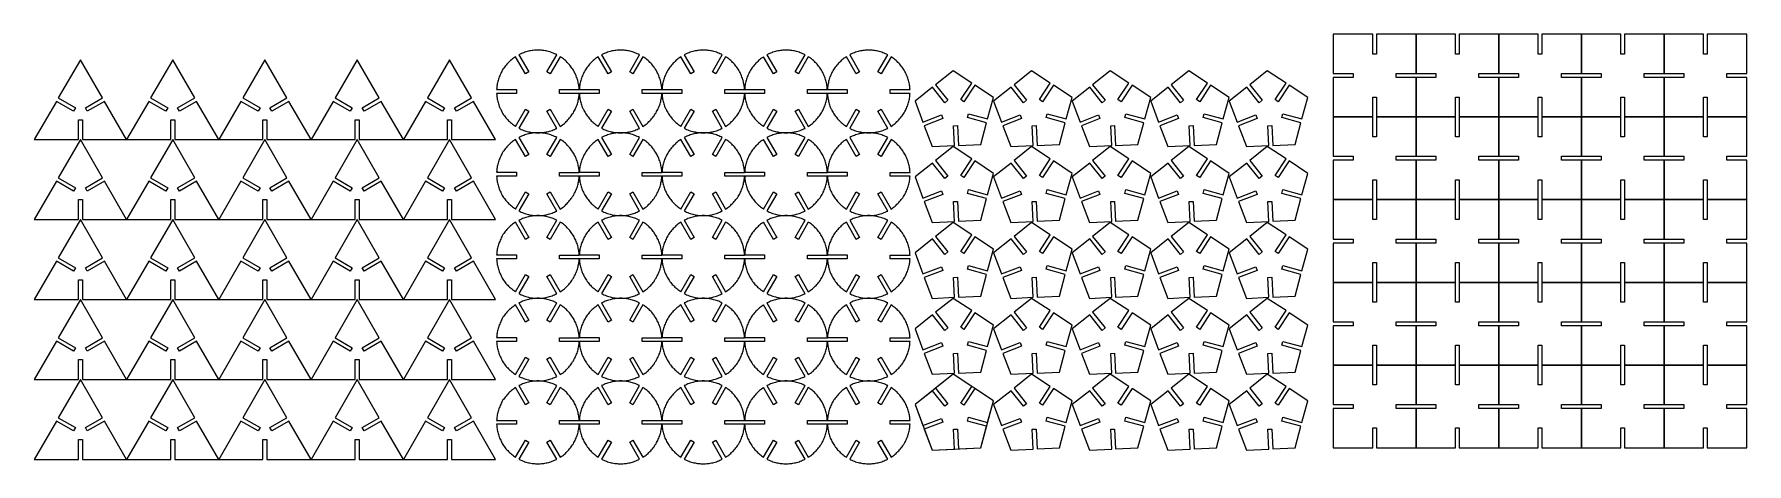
# Model space of a CAD drawing. Header units: millimetres. Extents: x -543 to 492, y -8 to 251.
import ezdxf

# ---------------------------------------------------------------- set-up
doc = ezdxf.new("R2010")
doc.units = ezdxf.units.MM
doc.header["$MEASUREMENT"] = 0
for name, color, linetype in [('CIRCLE', 2, 'Continuous'), ('HEXAGON', 120, 'Continuous'), ('SQR', 220, 'Continuous'), ('TRIANGLE', 5, 'Continuous')]:
    doc.layers.add(name, color=color, linetype=linetype)

msp = doc.modelspace()

# ---------------------------------------------------------------- linework, layer by layer
at = {"layer": 'CIRCLE'}
for points in [[(-213.4, 215.6), (-225.4, 215.6), (-225.4, 217.9), (-213.4, 217.9), (-213.5, 218.6), (-213.5, 219.3), (-213.6, 220), (-213.7, 220.6), (-213.8, 221.3), (-214, 222), (-214.1, 222.7), (-214.3, 223.4), (-214.5, 224.1), (-214.7, 224.8), (-215, 225.5), (-215.3, 226.2), (-215.5, 226.9), (-215.9, 227.6), (-216.2, 228.2), (-216.5, 228.9), (-216.9, 229.6), (-217.3, 230.2), (-217.8, 230.9), (-218.2, 231.5), (-218.7, 232.1), (-219.1, 232.7), (-219.6, 233.3), (-220.2, 233.9), (-220.7, 234.4), (-221.2, 235), (-221.8, 235.5), (-222.4, 236), (-223, 236.5), (-223.6, 236.9), (-224.2, 237.4), (-224.9, 237.8), (-230.9, 227.4), (-232.9, 228.6), (-226.9, 239), (-227.6, 239.3), (-228.3, 239.6), (-229.1, 240), (-229.8, 240.2), (-230.5, 240.5), (-231.2, 240.7), (-232, 240.9), (-232.7, 241.1), (-233.4, 241.3), (-234.1, 241.4), (-234.9, 241.5), (-235.6, 241.6), (-236.3, 241.7), (-237, 241.7), (-237.7, 241.8), (-238.4, 241.8), (-239.1, 241.8), (-239.8, 241.7), (-240.5, 241.7), (-241.2, 241.6), (-241.9, 241.5), (-242.6, 241.4), (-243.4, 241.3), (-244.1, 241.1), (-244.8, 240.9), (-245.6, 240.7), (-246.3, 240.5), (-247, 240.2), (-247.7, 240), (-248.4, 239.7), (-249.1, 239.3), (-249.9, 239), (-243.9, 228.6), (-245.9, 227.4), (-251.9, 237.8), (-252.5, 237.4), (-253.2, 236.9), (-253.8, 236.5), (-254.4, 236), (-255, 235.5), (-255.5, 235), (-256.1, 234.4), (-256.6, 233.9), (-257.1, 233.3), (-257.6, 232.7), (-258.1, 232.1), (-258.6, 231.5), (-259, 230.9), (-259.5, 230.3), (-259.9, 229.6), (-260.2, 228.9), (-260.6, 228.3), (-260.9, 227.6), (-261.2, 226.9), (-261.5, 226.2), (-261.8, 225.6), (-262.1, 224.9), (-262.3, 224.2), (-262.5, 223.5), (-262.7, 222.8), (-262.8, 222.1), (-263, 221.4), (-263.1, 220.7), (-263.2, 220), (-263.3, 219.3), (-263.3, 218.6), (-263.4, 218), (-251.4, 218), (-251.4, 215.6), (-263.4, 215.6), (-263.3, 214.9), (-263.3, 214.3), (-263.2, 213.6), (-263.1, 212.9), (-263, 212.2), (-262.8, 211.5), (-262.7, 210.8), (-262.5, 210.1), (-262.3, 209.4), (-262.1, 208.7), (-261.8, 208), (-261.6, 207.3), (-261.3, 206.6), (-260.9, 206), (-260.6, 205.3), (-260.3, 204.6), (-259.9, 204), (-259.5, 203.3), (-259.1, 202.7), (-258.6, 202), (-258.1, 201.4), (-257.7, 200.8), (-257.2, 200.2), (-256.6, 199.7), (-256.1, 199.1), (-255.6, 198.6), (-255, 198.1), (-254.4, 197.6), (-253.8, 197.1), (-253.2, 196.6), (-252.6, 196.2), (-251.9, 195.7), (-245.9, 206.1), (-243.9, 204.9), (-249.9, 194.6), (-249.2, 194.2), (-248.5, 193.9), (-247.8, 193.6), (-247, 193.3), (-246.3, 193), (-245.6, 192.8), (-244.8, 192.6), (-244.1, 192.4), (-243.4, 192.3), (-242.7, 192.1), (-241.9, 192), (-241.2, 191.9), (-240.5, 191.9), (-239.8, 191.8), (-239.1, 191.8), (-238.4, 191.8), (-237.7, 191.8), (-237, 191.8), (-236.3, 191.9), (-235.6, 191.9), (-234.9, 192), (-234.2, 192.1), (-233.4, 192.3), (-232.7, 192.4), (-232, 192.6), (-231.3, 192.8), (-230.5, 193), (-229.8, 193.3), (-229.1, 193.6), (-228.4, 193.9), (-227.7, 194.2), (-226.9, 194.5), (-232.9, 204.9), (-230.9, 206.1), (-224.9, 195.7), (-224.3, 196.1), (-223.6, 196.6), (-223, 197), (-222.4, 197.5), (-221.8, 198), (-221.3, 198.6), (-220.7, 199.1), (-220.2, 199.6), (-219.7, 200.2), (-219.2, 200.8), (-218.7, 201.4), (-218.2, 202), (-217.8, 202.6), (-217.4, 203.3), (-216.9, 203.9), (-216.6, 204.6), (-216.2, 205.3), (-215.9, 205.9), (-215.6, 206.6), (-215.3, 207.3), (-215, 208), (-214.7, 208.7), (-214.5, 209.4), (-214.3, 210.1), (-214.1, 210.8), (-214, 211.5), (-213.8, 212.2), (-213.7, 212.8), (-213.6, 213.5), (-213.5, 214.2), (-213.5, 214.9)], [(-163.4, 215.6), (-175.4, 215.6), (-175.4, 217.9), (-163.4, 217.9), (-163.5, 218.6), (-163.5, 219.3), (-163.6, 220), (-163.7, 220.6), (-163.8, 221.3), (-164, 222), (-164.1, 222.7), (-164.3, 223.4), (-164.5, 224.1), (-164.7, 224.8), (-165, 225.5), (-165.3, 226.2), (-165.5, 226.9), (-165.9, 227.6), (-166.2, 228.2), (-166.5, 228.9), (-166.9, 229.6), (-167.3, 230.2), (-167.8, 230.9), (-168.2, 231.5), (-168.7, 232.1), (-169.1, 232.7), (-169.6, 233.3), (-170.2, 233.9), (-170.7, 234.4), (-171.2, 235), (-171.8, 235.5), (-172.4, 236), (-173, 236.5), (-173.6, 236.9), (-174.2, 237.4), (-174.9, 237.8), (-180.9, 227.4), (-182.9, 228.6), (-176.9, 239), (-177.6, 239.3), (-178.3, 239.6), (-179.1, 240), (-179.8, 240.2), (-180.5, 240.5), (-181.2, 240.7), (-182, 240.9), (-182.7, 241.1), (-183.4, 241.3), (-184.1, 241.4), (-184.9, 241.5), (-185.6, 241.6), (-186.3, 241.7), (-187, 241.7), (-187.7, 241.8), (-188.4, 241.8), (-189.1, 241.8), (-189.8, 241.7), (-190.5, 241.7), (-191.2, 241.6), (-191.9, 241.5), (-192.6, 241.4), (-193.4, 241.3), (-194.1, 241.1), (-194.8, 240.9), (-195.6, 240.7), (-196.3, 240.5), (-197, 240.2), (-197.7, 240), (-198.4, 239.7), (-199.1, 239.3), (-199.9, 239), (-193.9, 228.6), (-195.9, 227.4), (-201.9, 237.8), (-202.5, 237.4), (-203.2, 236.9), (-203.8, 236.5), (-204.4, 236), (-205, 235.5), (-205.5, 235), (-206.1, 234.4), (-206.6, 233.9), (-207.1, 233.3), (-207.6, 232.7), (-208.1, 232.1), (-208.6, 231.5), (-209, 230.9), (-209.5, 230.3), (-209.9, 229.6), (-210.2, 228.9), (-210.6, 228.3), (-210.9, 227.6), (-211.2, 226.9), (-211.5, 226.2), (-211.8, 225.6), (-212.1, 224.9), (-212.3, 224.2), (-212.5, 223.5), (-212.7, 222.8), (-212.8, 222.1), (-213, 221.4), (-213.1, 220.7), (-213.2, 220), (-213.3, 219.3), (-213.3, 218.6), (-213.4, 218), (-201.4, 218), (-201.4, 215.6), (-213.4, 215.6), (-213.3, 214.9), (-213.3, 214.3), (-213.2, 213.6), (-213.1, 212.9), (-213, 212.2), (-212.8, 211.5), (-212.7, 210.8), (-212.5, 210.1), (-212.3, 209.4), (-212.1, 208.7), (-211.8, 208), (-211.6, 207.3), (-211.3, 206.6), (-210.9, 206), (-210.6, 205.3), (-210.3, 204.6), (-209.9, 204), (-209.5, 203.3), (-209.1, 202.7), (-208.6, 202), (-208.1, 201.4), (-207.7, 200.8), (-207.2, 200.2), (-206.6, 199.7), (-206.1, 199.1), (-205.6, 198.6), (-205, 198.1), (-204.4, 197.6), (-203.8, 197.1), (-203.2, 196.6), (-202.6, 196.2), (-201.9, 195.7), (-195.9, 206.1), (-193.9, 204.9), (-199.9, 194.6), (-199.2, 194.2), (-198.5, 193.9), (-197.8, 193.6), (-197, 193.3), (-196.3, 193), (-195.6, 192.8), (-194.8, 192.6), (-194.1, 192.4), (-193.4, 192.3), (-192.7, 192.1), (-191.9, 192), (-191.2, 191.9), (-190.5, 191.9), (-189.8, 191.8), (-189.1, 191.8), (-188.4, 191.8), (-187.7, 191.8), (-187, 191.8), (-186.3, 191.9), (-185.6, 191.9), (-184.9, 192), (-184.2, 192.1), (-183.4, 192.3), (-182.7, 192.4), (-182, 192.6), (-181.3, 192.8), (-180.5, 193), (-179.8, 193.3), (-179.1, 193.6), (-178.4, 193.9), (-177.7, 194.2), (-176.9, 194.5), (-182.9, 204.9), (-180.9, 206.1), (-174.9, 195.7), (-174.3, 196.1), (-173.6, 196.6), (-173, 197), (-172.4, 197.5), (-171.8, 198), (-171.3, 198.6), (-170.7, 199.1), (-170.2, 199.6), (-169.7, 200.2), (-169.2, 200.8), (-168.7, 201.4), (-168.2, 202), (-167.8, 202.6), (-167.4, 203.3), (-166.9, 203.9), (-166.6, 204.6), (-166.2, 205.3), (-165.9, 205.9), (-165.6, 206.6), (-165.3, 207.3), (-165, 208), (-164.7, 208.7), (-164.5, 209.4), (-164.3, 210.1), (-164.1, 210.8), (-164, 211.5), (-163.8, 212.2), (-163.7, 212.8), (-163.6, 213.5), (-163.5, 214.2), (-163.5, 214.9)], [(-113.4, 215.6), (-125.4, 215.6), (-125.4, 217.9), (-113.4, 217.9), (-113.5, 218.6), (-113.5, 219.3), (-113.6, 220), (-113.7, 220.6), (-113.8, 221.3), (-114, 222), (-114.1, 222.7), (-114.3, 223.4), (-114.5, 224.1), (-114.7, 224.8), (-115, 225.5), (-115.3, 226.2), (-115.5, 226.9), (-115.9, 227.6), (-116.2, 228.2), (-116.5, 228.9), (-116.9, 229.6), (-117.3, 230.2), (-117.8, 230.9), (-118.2, 231.5), (-118.7, 232.1), (-119.1, 232.7), (-119.6, 233.3), (-120.2, 233.9), (-120.7, 234.4), (-121.2, 235), (-121.8, 235.5), (-122.4, 236), (-123, 236.5), (-123.6, 236.9), (-124.2, 237.4), (-124.9, 237.8), (-130.9, 227.4), (-132.9, 228.6), (-126.9, 239), (-127.6, 239.3), (-128.3, 239.6), (-129.1, 240), (-129.8, 240.2), (-130.5, 240.5), (-131.2, 240.7), (-132, 240.9), (-132.7, 241.1), (-133.4, 241.3), (-134.1, 241.4), (-134.9, 241.5), (-135.6, 241.6), (-136.3, 241.7), (-137, 241.7), (-137.7, 241.8), (-138.4, 241.8), (-139.1, 241.8), (-139.8, 241.7), (-140.5, 241.7), (-141.2, 241.6), (-141.9, 241.5), (-142.6, 241.4), (-143.4, 241.3), (-144.1, 241.1), (-144.8, 240.9), (-145.6, 240.7), (-146.3, 240.5), (-147, 240.2), (-147.7, 240), (-148.4, 239.7), (-149.1, 239.3), (-149.9, 239), (-143.9, 228.6), (-145.9, 227.4), (-151.9, 237.8), (-152.5, 237.4), (-153.2, 236.9), (-153.8, 236.5), (-154.4, 236), (-155, 235.5), (-155.5, 235), (-156.1, 234.4), (-156.6, 233.9), (-157.1, 233.3), (-157.6, 232.7), (-158.1, 232.1), (-158.6, 231.5), (-159, 230.9), (-159.5, 230.3), (-159.9, 229.6), (-160.2, 228.9), (-160.6, 228.3), (-160.9, 227.6), (-161.2, 226.9), (-161.5, 226.2), (-161.8, 225.6), (-162.1, 224.9), (-162.3, 224.2), (-162.5, 223.5), (-162.7, 222.8), (-162.8, 222.1), (-163, 221.4), (-163.1, 220.7), (-163.2, 220), (-163.3, 219.3), (-163.3, 218.6), (-163.4, 218), (-151.4, 218), (-151.4, 215.6), (-163.4, 215.6), (-163.3, 214.9), (-163.3, 214.3), (-163.2, 213.6), (-163.1, 212.9), (-163, 212.2), (-162.8, 211.5), (-162.7, 210.8), (-162.5, 210.1), (-162.3, 209.4), (-162.1, 208.7), (-161.8, 208), (-161.6, 207.3), (-161.3, 206.6), (-160.9, 206), (-160.6, 205.3), (-160.3, 204.6), (-159.9, 204), (-159.5, 203.3), (-159.1, 202.7), (-158.6, 202), (-158.1, 201.4), (-157.7, 200.8), (-157.2, 200.2), (-156.6, 199.7), (-156.1, 199.1), (-155.6, 198.6), (-155, 198.1), (-154.4, 197.6), (-153.8, 197.1), (-153.2, 196.6), (-152.6, 196.2), (-151.9, 195.7), (-145.9, 206.1), (-143.9, 204.9), (-149.9, 194.6), (-149.2, 194.2), (-148.5, 193.9), (-147.8, 193.6), (-147, 193.3), (-146.3, 193), (-145.6, 192.8), (-144.8, 192.6), (-144.1, 192.4), (-143.4, 192.3), (-142.7, 192.1), (-141.9, 192), (-141.2, 191.9), (-140.5, 191.9), (-139.8, 191.8), (-139.1, 191.8), (-138.4, 191.8), (-137.7, 191.8), (-137, 191.8), (-136.3, 191.9), (-135.6, 191.9), (-134.9, 192), (-134.2, 192.1), (-133.4, 192.3), (-132.7, 192.4), (-132, 192.6), (-131.3, 192.8), (-130.5, 193), (-129.8, 193.3), (-129.1, 193.6), (-128.4, 193.9), (-127.7, 194.2), (-126.9, 194.5), (-132.9, 204.9), (-130.9, 206.1), (-124.9, 195.7), (-124.3, 196.1), (-123.6, 196.6), (-123, 197), (-122.4, 197.5), (-121.8, 198), (-121.3, 198.6), (-120.7, 199.1), (-120.2, 199.6), (-119.7, 200.2), (-119.2, 200.8), (-118.7, 201.4), (-118.2, 202), (-117.8, 202.6), (-117.4, 203.3), (-116.9, 203.9), (-116.6, 204.6), (-116.2, 205.3), (-115.9, 205.9), (-115.6, 206.6), (-115.3, 207.3), (-115, 208), (-114.7, 208.7), (-114.5, 209.4), (-114.3, 210.1), (-114.1, 210.8), (-114, 211.5), (-113.8, 212.2), (-113.7, 212.8), (-113.6, 213.5), (-113.5, 214.2), (-113.5, 214.9)], [(-63.4, 215.6), (-75.4, 215.6), (-75.4, 217.9), (-63.4, 217.9), (-63.5, 218.6), (-63.5, 219.3), (-63.6, 220), (-63.7, 220.6), (-63.8, 221.3), (-64, 222), (-64.1, 222.7), (-64.3, 223.4), (-64.5, 224.1), (-64.7, 224.8), (-65, 225.5), (-65.3, 226.2), (-65.5, 226.9), (-65.9, 227.6), (-66.2, 228.2), (-66.5, 228.9), (-66.9, 229.6), (-67.3, 230.2), (-67.8, 230.9), (-68.2, 231.5), (-68.7, 232.1), (-69.1, 232.7), (-69.6, 233.3), (-70.2, 233.9), (-70.7, 234.4), (-71.2, 235), (-71.8, 235.5), (-72.4, 236), (-73, 236.5), (-73.6, 236.9), (-74.2, 237.4), (-74.9, 237.8), (-80.9, 227.4), (-82.9, 228.6), (-76.9, 239), (-77.6, 239.3), (-78.3, 239.6), (-79.1, 240), (-79.8, 240.2), (-80.5, 240.5), (-81.2, 240.7), (-82, 240.9), (-82.7, 241.1), (-83.4, 241.3), (-84.1, 241.4), (-84.9, 241.5), (-85.6, 241.6), (-86.3, 241.7), (-87, 241.7), (-87.7, 241.8), (-88.4, 241.8), (-89.1, 241.8), (-89.8, 241.7), (-90.5, 241.7), (-91.2, 241.6), (-91.9, 241.5), (-92.6, 241.4), (-93.4, 241.3), (-94.1, 241.1), (-94.8, 240.9), (-95.6, 240.7), (-96.3, 240.5), (-97, 240.2), (-97.7, 240), (-98.4, 239.7), (-99.1, 239.3), (-99.9, 239), (-93.9, 228.6), (-95.9, 227.4), (-101.9, 237.8), (-102.5, 237.4), (-103.2, 236.9), (-103.8, 236.5), (-104.4, 236), (-105, 235.5), (-105.5, 235), (-106.1, 234.4), (-106.6, 233.9), (-107.1, 233.3), (-107.6, 232.7), (-108.1, 232.1), (-108.6, 231.5), (-109, 230.9), (-109.5, 230.3), (-109.9, 229.6), (-110.2, 228.9), (-110.6, 228.3), (-110.9, 227.6), (-111.2, 226.9), (-111.5, 226.2), (-111.8, 225.6), (-112.1, 224.9), (-112.3, 224.2), (-112.5, 223.5), (-112.7, 222.8), (-112.8, 222.1), (-113, 221.4), (-113.1, 220.7), (-113.2, 220), (-113.3, 219.3), (-113.3, 218.6), (-113.4, 218), (-101.4, 218), (-101.4, 215.6), (-113.4, 215.6), (-113.3, 214.9), (-113.3, 214.3), (-113.2, 213.6), (-113.1, 212.9), (-113, 212.2), (-112.8, 211.5), (-112.7, 210.8), (-112.5, 210.1), (-112.3, 209.4), (-112.1, 208.7), (-111.8, 208), (-111.6, 207.3), (-111.3, 206.6), (-110.9, 206), (-110.6, 205.3), (-110.3, 204.6), (-109.9, 204), (-109.5, 203.3), (-109.1, 202.7), (-108.6, 202), (-108.1, 201.4), (-107.7, 200.8), (-107.2, 200.2), (-106.6, 199.7), (-106.1, 199.1), (-105.6, 198.6), (-105, 198.1), (-104.4, 197.6), (-103.8, 197.1), (-103.2, 196.6), (-102.6, 196.2), (-101.9, 195.7), (-95.9, 206.1), (-93.9, 204.9), (-99.9, 194.6), (-99.2, 194.2), (-98.5, 193.9), (-97.8, 193.6), (-97, 193.3), (-96.3, 193), (-95.6, 192.8), (-94.8, 192.6), (-94.1, 192.4), (-93.4, 192.3), (-92.7, 192.1), (-91.9, 192), (-91.2, 191.9), (-90.5, 191.9), (-89.8, 191.8), (-89.1, 191.8), (-88.4, 191.8), (-87.7, 191.8), (-87, 191.8), (-86.3, 191.9), (-85.6, 191.9), (-84.9, 192), (-84.2, 192.1), (-83.4, 192.3), (-82.7, 192.4), (-82, 192.6), (-81.3, 192.8), (-80.5, 193), (-79.8, 193.3), (-79.1, 193.6), (-78.4, 193.9), (-77.7, 194.2), (-76.9, 194.5), (-82.9, 204.9), (-80.9, 206.1), (-74.9, 195.7), (-74.3, 196.1), (-73.6, 196.6), (-73, 197), (-72.4, 197.5), (-71.8, 198), (-71.3, 198.6), (-70.7, 199.1), (-70.2, 199.6), (-69.7, 200.2), (-69.2, 200.8), (-68.7, 201.4), (-68.2, 202), (-67.8, 202.6), (-67.4, 203.3), (-66.9, 203.9), (-66.6, 204.6), (-66.2, 205.3), (-65.9, 205.9), (-65.6, 206.6), (-65.3, 207.3), (-65, 208), (-64.7, 208.7), (-64.5, 209.4), (-64.3, 210.1), (-64.1, 210.8), (-64, 211.5), (-63.8, 212.2), (-63.7, 212.8), (-63.6, 213.5), (-63.5, 214.2), (-63.5, 214.9)], [(-13.4, 215.6), (-25.4, 215.6), (-25.4, 217.9), (-13.4, 217.9), (-13.5, 218.6), (-13.5, 219.3), (-13.6, 220), (-13.7, 220.6), (-13.8, 221.3), (-14, 222), (-14.1, 222.7), (-14.3, 223.4), (-14.5, 224.1), (-14.7, 224.8), (-15, 225.5), (-15.3, 226.2), (-15.5, 226.9), (-15.9, 227.6), (-16.2, 228.2), (-16.5, 228.9), (-16.9, 229.6), (-17.3, 230.2), (-17.8, 230.9), (-18.2, 231.5), (-18.7, 232.1), (-19.1, 232.7), (-19.6, 233.3), (-20.2, 233.9), (-20.7, 234.4), (-21.2, 235), (-21.8, 235.5), (-22.4, 236), (-23, 236.5), (-23.6, 236.9), (-24.2, 237.4), (-24.9, 237.8), (-30.9, 227.4), (-32.9, 228.6), (-26.9, 239), (-27.6, 239.3), (-28.3, 239.6), (-29.1, 240), (-29.8, 240.2), (-30.5, 240.5), (-31.2, 240.7), (-32, 240.9), (-32.7, 241.1), (-33.4, 241.3), (-34.1, 241.4), (-34.9, 241.5), (-35.6, 241.6), (-36.3, 241.7), (-37, 241.7), (-37.7, 241.8), (-38.4, 241.8), (-39.1, 241.8), (-39.8, 241.7), (-40.5, 241.7), (-41.2, 241.6), (-41.9, 241.5), (-42.6, 241.4), (-43.4, 241.3), (-44.1, 241.1), (-44.8, 240.9), (-45.6, 240.7), (-46.3, 240.5), (-47, 240.2), (-47.7, 240), (-48.4, 239.7), (-49.1, 239.3), (-49.9, 239), (-43.9, 228.6), (-45.9, 227.4), (-51.9, 237.8), (-52.5, 237.4), (-53.2, 236.9), (-53.8, 236.5), (-54.4, 236), (-55, 235.5), (-55.5, 235), (-56.1, 234.4), (-56.6, 233.9), (-57.1, 233.3), (-57.6, 232.7), (-58.1, 232.1), (-58.6, 231.5), (-59, 230.9), (-59.5, 230.3), (-59.9, 229.6), (-60.2, 228.9), (-60.6, 228.3), (-60.9, 227.6), (-61.2, 226.9), (-61.5, 226.2), (-61.8, 225.6), (-62.1, 224.9), (-62.3, 224.2), (-62.5, 223.5), (-62.7, 222.8), (-62.8, 222.1), (-63, 221.4), (-63.1, 220.7), (-63.2, 220), (-63.3, 219.3), (-63.3, 218.6), (-63.4, 218), (-51.4, 218), (-51.4, 215.6), (-63.4, 215.6), (-63.3, 214.9), (-63.3, 214.3), (-63.2, 213.6), (-63.1, 212.9), (-63, 212.2), (-62.8, 211.5), (-62.7, 210.8), (-62.5, 210.1), (-62.3, 209.4), (-62.1, 208.7), (-61.8, 208), (-61.6, 207.3), (-61.3, 206.6), (-60.9, 206), (-60.6, 205.3), (-60.3, 204.6), (-59.9, 204), (-59.5, 203.3), (-59.1, 202.7), (-58.6, 202), (-58.1, 201.4), (-57.7, 200.8), (-57.2, 200.2), (-56.6, 199.7), (-56.1, 199.1), (-55.6, 198.6), (-55, 198.1), (-54.4, 197.6), (-53.8, 197.1), (-53.2, 196.6), (-52.6, 196.2), (-51.9, 195.7), (-45.9, 206.1), (-43.9, 204.9), (-49.9, 194.6), (-49.2, 194.2), (-48.5, 193.9), (-47.8, 193.6), (-47, 193.3), (-46.3, 193), (-45.6, 192.8), (-44.8, 192.6), (-44.1, 192.4), (-43.4, 192.3), (-42.7, 192.1), (-41.9, 192), (-41.2, 191.9), (-40.5, 191.9), (-39.8, 191.8), (-39.1, 191.8), (-38.4, 191.8), (-37.7, 191.8), (-37, 191.8), (-36.3, 191.9), (-35.6, 191.9), (-34.9, 192), (-34.2, 192.1), (-33.4, 192.3), (-32.7, 192.4), (-32, 192.6), (-31.3, 192.8), (-30.5, 193), (-29.8, 193.3), (-29.1, 193.6), (-28.4, 193.9), (-27.7, 194.2), (-26.9, 194.5), (-32.9, 204.9), (-30.9, 206.1), (-24.9, 195.7), (-24.3, 196.1), (-23.6, 196.6), (-23, 197), (-22.4, 197.5), (-21.8, 198), (-21.3, 198.6), (-20.7, 199.1), (-20.2, 199.6), (-19.7, 200.2), (-19.2, 200.8), (-18.7, 201.4), (-18.2, 202), (-17.8, 202.6), (-17.4, 203.3), (-16.9, 203.9), (-16.6, 204.6), (-16.2, 205.3), (-15.9, 205.9), (-15.6, 206.6), (-15.3, 207.3), (-15, 208), (-14.7, 208.7), (-14.5, 209.4), (-14.3, 210.1), (-14.1, 210.8), (-14, 211.5), (-13.8, 212.2), (-13.7, 212.8), (-13.6, 213.5), (-13.5, 214.2), (-13.5, 214.9)], [(-213.4, 165.6), (-225.4, 165.6), (-225.4, 167.9), (-213.4, 167.9), (-213.5, 168.6), (-213.5, 169.3), (-213.6, 170), (-213.7, 170.6), (-213.8, 171.3), (-214, 172), (-214.1, 172.7), (-214.3, 173.4), (-214.5, 174.1), (-214.7, 174.8), (-215, 175.5), (-215.3, 176.2), (-215.5, 176.9), (-215.9, 177.6), (-216.2, 178.2), (-216.5, 178.9), (-216.9, 179.6), (-217.3, 180.2), (-217.8, 180.9), (-218.2, 181.5), (-218.7, 182.1), (-219.1, 182.7), (-219.6, 183.3), (-220.2, 183.9), (-220.7, 184.4), (-221.2, 185), (-221.8, 185.5), (-222.4, 186), (-223, 186.5), (-223.6, 186.9), (-224.2, 187.4), (-224.9, 187.8), (-230.9, 177.4), (-232.9, 178.6), (-226.9, 189), (-227.6, 189.3), (-228.3, 189.6), (-229.1, 190), (-229.8, 190.2), (-230.5, 190.5), (-231.2, 190.7), (-232, 190.9), (-232.7, 191.1), (-233.4, 191.3), (-234.1, 191.4), (-234.9, 191.5), (-235.6, 191.6), (-236.3, 191.7), (-237, 191.7), (-237.7, 191.8), (-238.4, 191.8), (-239.1, 191.8), (-239.8, 191.7), (-240.5, 191.7), (-241.2, 191.6), (-241.9, 191.5), (-242.6, 191.4), (-243.4, 191.3), (-244.1, 191.1), (-244.8, 190.9), (-245.6, 190.7), (-246.3, 190.5), (-247, 190.2), (-247.7, 190), (-248.4, 189.7), (-249.1, 189.3), (-249.9, 189), (-243.9, 178.6), (-245.9, 177.4), (-251.9, 187.8), (-252.5, 187.4), (-253.2, 186.9), (-253.8, 186.5), (-254.4, 186), (-255, 185.5), (-255.5, 185), (-256.1, 184.4), (-256.6, 183.9), (-257.1, 183.3), (-257.6, 182.7), (-258.1, 182.1), (-258.6, 181.5), (-259, 180.9), (-259.5, 180.3), (-259.9, 179.6), (-260.2, 178.9), (-260.6, 178.3), (-260.9, 177.6), (-261.2, 176.9), (-261.5, 176.2), (-261.8, 175.6), (-262.1, 174.9), (-262.3, 174.2), (-262.5, 173.5), (-262.7, 172.8), (-262.8, 172.1), (-263, 171.4), (-263.1, 170.7), (-263.2, 170), (-263.3, 169.3), (-263.3, 168.6), (-263.4, 168), (-251.4, 168), (-251.4, 165.6), (-263.4, 165.6), (-263.3, 164.9), (-263.3, 164.3), (-263.2, 163.6), (-263.1, 162.9), (-263, 162.2), (-262.8, 161.5), (-262.7, 160.8), (-262.5, 160.1), (-262.3, 159.4), (-262.1, 158.7), (-261.8, 158), (-261.6, 157.3), (-261.3, 156.6), (-260.9, 156), (-260.6, 155.3), (-260.3, 154.6), (-259.9, 154), (-259.5, 153.3), (-259.1, 152.7), (-258.6, 152), (-258.1, 151.4), (-257.7, 150.8), (-257.2, 150.2), (-256.6, 149.7), (-256.1, 149.1), (-255.6, 148.6), (-255, 148.1), (-254.4, 147.6), (-253.8, 147.1), (-253.2, 146.6), (-252.6, 146.2), (-251.9, 145.7), (-245.9, 156.1), (-243.9, 154.9), (-249.9, 144.6), (-249.2, 144.2), (-248.5, 143.9), (-247.8, 143.6), (-247, 143.3), (-246.3, 143), (-245.6, 142.8), (-244.8, 142.6), (-244.1, 142.4), (-243.4, 142.3), (-242.7, 142.1), (-241.9, 142), (-241.2, 141.9), (-240.5, 141.9), (-239.8, 141.8), (-239.1, 141.8), (-238.4, 141.8), (-237.7, 141.8), (-237, 141.8), (-236.3, 141.9), (-235.6, 141.9), (-234.9, 142), (-234.2, 142.1), (-233.4, 142.3), (-232.7, 142.4), (-232, 142.6), (-231.3, 142.8), (-230.5, 143), (-229.8, 143.3), (-229.1, 143.6), (-228.4, 143.9), (-227.7, 144.2), (-226.9, 144.5), (-232.9, 154.9), (-230.9, 156.1), (-224.9, 145.7), (-224.3, 146.1), (-223.6, 146.6), (-223, 147), (-222.4, 147.5), (-221.8, 148), (-221.3, 148.6), (-220.7, 149.1), (-220.2, 149.6), (-219.7, 150.2), (-219.2, 150.8), (-218.7, 151.4), (-218.2, 152), (-217.8, 152.6), (-217.4, 153.3), (-216.9, 153.9), (-216.6, 154.6), (-216.2, 155.3), (-215.9, 155.9), (-215.6, 156.6), (-215.3, 157.3), (-215, 158), (-214.7, 158.7), (-214.5, 159.4), (-214.3, 160.1), (-214.1, 160.8), (-214, 161.5), (-213.8, 162.2), (-213.7, 162.8), (-213.6, 163.5), (-213.5, 164.2), (-213.5, 164.9)], [(-163.4, 165.6), (-175.4, 165.6), (-175.4, 167.9), (-163.4, 167.9), (-163.5, 168.6), (-163.5, 169.3), (-163.6, 170), (-163.7, 170.6), (-163.8, 171.3), (-164, 172), (-164.1, 172.7), (-164.3, 173.4), (-164.5, 174.1), (-164.7, 174.8), (-165, 175.5), (-165.3, 176.2), (-165.5, 176.9), (-165.9, 177.6), (-166.2, 178.2), (-166.5, 178.9), (-166.9, 179.6), (-167.3, 180.2), (-167.8, 180.9), (-168.2, 181.5), (-168.7, 182.1), (-169.1, 182.7), (-169.6, 183.3), (-170.2, 183.9), (-170.7, 184.4), (-171.2, 185), (-171.8, 185.5), (-172.4, 186), (-173, 186.5), (-173.6, 186.9), (-174.2, 187.4), (-174.9, 187.8), (-180.9, 177.4), (-182.9, 178.6), (-176.9, 189), (-177.6, 189.3), (-178.3, 189.6), (-179.1, 190), (-179.8, 190.2), (-180.5, 190.5), (-181.2, 190.7), (-182, 190.9), (-182.7, 191.1), (-183.4, 191.3), (-184.1, 191.4), (-184.9, 191.5), (-185.6, 191.6), (-186.3, 191.7), (-187, 191.7), (-187.7, 191.8), (-188.4, 191.8), (-189.1, 191.8), (-189.8, 191.7), (-190.5, 191.7), (-191.2, 191.6), (-191.9, 191.5), (-192.6, 191.4), (-193.4, 191.3), (-194.1, 191.1), (-194.8, 190.9), (-195.6, 190.7), (-196.3, 190.5), (-197, 190.2), (-197.7, 190), (-198.4, 189.7), (-199.1, 189.3), (-199.9, 189), (-193.9, 178.6), (-195.9, 177.4), (-201.9, 187.8), (-202.5, 187.4), (-203.2, 186.9), (-203.8, 186.5), (-204.4, 186), (-205, 185.5), (-205.5, 185), (-206.1, 184.4), (-206.6, 183.9), (-207.1, 183.3), (-207.6, 182.7), (-208.1, 182.1), (-208.6, 181.5), (-209, 180.9), (-209.5, 180.3), (-209.9, 179.6), (-210.2, 178.9), (-210.6, 178.3), (-210.9, 177.6), (-211.2, 176.9), (-211.5, 176.2), (-211.8, 175.6), (-212.1, 174.9), (-212.3, 174.2), (-212.5, 173.5), (-212.7, 172.8), (-212.8, 172.1), (-213, 171.4), (-213.1, 170.7), (-213.2, 170), (-213.3, 169.3), (-213.3, 168.6), (-213.4, 168), (-201.4, 168), (-201.4, 165.6), (-213.4, 165.6), (-213.3, 164.9), (-213.3, 164.3), (-213.2, 163.6), (-213.1, 162.9), (-213, 162.2), (-212.8, 161.5), (-212.7, 160.8), (-212.5, 160.1), (-212.3, 159.4), (-212.1, 158.7), (-211.8, 158), (-211.6, 157.3), (-211.3, 156.6), (-210.9, 156), (-210.6, 155.3), (-210.3, 154.6), (-209.9, 154), (-209.5, 153.3), (-209.1, 152.7), (-208.6, 152), (-208.1, 151.4), (-207.7, 150.8), (-207.2, 150.2), (-206.6, 149.7), (-206.1, 149.1), (-205.6, 148.6), (-205, 148.1), (-204.4, 147.6), (-203.8, 147.1), (-203.2, 146.6), (-202.6, 146.2), (-201.9, 145.7), (-195.9, 156.1), (-193.9, 154.9), (-199.9, 144.6), (-199.2, 144.2), (-198.5, 143.9), (-197.8, 143.6), (-197, 143.3), (-196.3, 143), (-195.6, 142.8), (-194.8, 142.6), (-194.1, 142.4), (-193.4, 142.3), (-192.7, 142.1), (-191.9, 142), (-191.2, 141.9), (-190.5, 141.9), (-189.8, 141.8), (-189.1, 141.8), (-188.4, 141.8), (-187.7, 141.8), (-187, 141.8), (-186.3, 141.9), (-185.6, 141.9), (-184.9, 142), (-184.2, 142.1), (-183.4, 142.3), (-182.7, 142.4), (-182, 142.6), (-181.3, 142.8), (-180.5, 143), (-179.8, 143.3), (-179.1, 143.6), (-178.4, 143.9), (-177.7, 144.2), (-176.9, 144.5), (-182.9, 154.9), (-180.9, 156.1), (-174.9, 145.7), (-174.3, 146.1), (-173.6, 146.6), (-173, 147), (-172.4, 147.5), (-171.8, 148), (-171.3, 148.6), (-170.7, 149.1), (-170.2, 149.6), (-169.7, 150.2), (-169.2, 150.8), (-168.7, 151.4), (-168.2, 152), (-167.8, 152.6), (-167.4, 153.3), (-166.9, 153.9), (-166.6, 154.6), (-166.2, 155.3), (-165.9, 155.9), (-165.6, 156.6), (-165.3, 157.3), (-165, 158), (-164.7, 158.7), (-164.5, 159.4), (-164.3, 160.1), (-164.1, 160.8), (-164, 161.5), (-163.8, 162.2), (-163.7, 162.8), (-163.6, 163.5), (-163.5, 164.2), (-163.5, 164.9)], [(-113.4, 165.6), (-125.4, 165.6), (-125.4, 167.9), (-113.4, 167.9), (-113.5, 168.6), (-113.5, 169.3), (-113.6, 170), (-113.7, 170.6), (-113.8, 171.3), (-114, 172), (-114.1, 172.7), (-114.3, 173.4), (-114.5, 174.1), (-114.7, 174.8), (-115, 175.5), (-115.3, 176.2), (-115.5, 176.9), (-115.9, 177.6), (-116.2, 178.2), (-116.5, 178.9), (-116.9, 179.6), (-117.3, 180.2), (-117.8, 180.9), (-118.2, 181.5), (-118.7, 182.1), (-119.1, 182.7), (-119.6, 183.3), (-120.2, 183.9), (-120.7, 184.4), (-121.2, 185), (-121.8, 185.5), (-122.4, 186), (-123, 186.5), (-123.6, 186.9), (-124.2, 187.4), (-124.9, 187.8), (-130.9, 177.4), (-132.9, 178.6), (-126.9, 189), (-127.6, 189.3), (-128.3, 189.6), (-129.1, 190), (-129.8, 190.2), (-130.5, 190.5), (-131.2, 190.7), (-132, 190.9), (-132.7, 191.1), (-133.4, 191.3), (-134.1, 191.4), (-134.9, 191.5), (-135.6, 191.6), (-136.3, 191.7), (-137, 191.7), (-137.7, 191.8), (-138.4, 191.8), (-139.1, 191.8), (-139.8, 191.7), (-140.5, 191.7), (-141.2, 191.6), (-141.9, 191.5), (-142.6, 191.4), (-143.4, 191.3), (-144.1, 191.1), (-144.8, 190.9), (-145.6, 190.7), (-146.3, 190.5), (-147, 190.2), (-147.7, 190), (-148.4, 189.7), (-149.1, 189.3), (-149.9, 189), (-143.9, 178.6), (-145.9, 177.4), (-151.9, 187.8), (-152.5, 187.4), (-153.2, 186.9), (-153.8, 186.5), (-154.4, 186), (-155, 185.5), (-155.5, 185), (-156.1, 184.4), (-156.6, 183.9), (-157.1, 183.3), (-157.6, 182.7), (-158.1, 182.1), (-158.6, 181.5), (-159, 180.9), (-159.5, 180.3), (-159.9, 179.6), (-160.2, 178.9), (-160.6, 178.3), (-160.9, 177.6), (-161.2, 176.9), (-161.5, 176.2), (-161.8, 175.6), (-162.1, 174.9), (-162.3, 174.2), (-162.5, 173.5), (-162.7, 172.8), (-162.8, 172.1), (-163, 171.4), (-163.1, 170.7), (-163.2, 170), (-163.3, 169.3), (-163.3, 168.6), (-163.4, 168), (-151.4, 168), (-151.4, 165.6), (-163.4, 165.6), (-163.3, 164.9), (-163.3, 164.3), (-163.2, 163.6), (-163.1, 162.9), (-163, 162.2), (-162.8, 161.5), (-162.7, 160.8), (-162.5, 160.1), (-162.3, 159.4), (-162.1, 158.7), (-161.8, 158), (-161.6, 157.3), (-161.3, 156.6), (-160.9, 156), (-160.6, 155.3), (-160.3, 154.6), (-159.9, 154), (-159.5, 153.3), (-159.1, 152.7), (-158.6, 152), (-158.1, 151.4), (-157.7, 150.8), (-157.2, 150.2), (-156.6, 149.7), (-156.1, 149.1), (-155.6, 148.6), (-155, 148.1), (-154.4, 147.6), (-153.8, 147.1), (-153.2, 146.6), (-152.6, 146.2), (-151.9, 145.7), (-145.9, 156.1), (-143.9, 154.9), (-149.9, 144.6), (-149.2, 144.2), (-148.5, 143.9), (-147.8, 143.6), (-147, 143.3), (-146.3, 143), (-145.6, 142.8), (-144.8, 142.6), (-144.1, 142.4), (-143.4, 142.3), (-142.7, 142.1), (-141.9, 142), (-141.2, 141.9), (-140.5, 141.9), (-139.8, 141.8), (-139.1, 141.8), (-138.4, 141.8), (-137.7, 141.8), (-137, 141.8), (-136.3, 141.9), (-135.6, 141.9), (-134.9, 142), (-134.2, 142.1), (-133.4, 142.3), (-132.7, 142.4), (-132, 142.6), (-131.3, 142.8), (-130.5, 143), (-129.8, 143.3), (-129.1, 143.6), (-128.4, 143.9), (-127.7, 144.2), (-126.9, 144.5), (-132.9, 154.9), (-130.9, 156.1), (-124.9, 145.7), (-124.3, 146.1), (-123.6, 146.6), (-123, 147), (-122.4, 147.5), (-121.8, 148), (-121.3, 148.6), (-120.7, 149.1), (-120.2, 149.6), (-119.7, 150.2), (-119.2, 150.8), (-118.7, 151.4), (-118.2, 152), (-117.8, 152.6), (-117.4, 153.3), (-116.9, 153.9), (-116.6, 154.6), (-116.2, 155.3), (-115.9, 155.9), (-115.6, 156.6), (-115.3, 157.3), (-115, 158), (-114.7, 158.7), (-114.5, 159.4), (-114.3, 160.1), (-114.1, 160.8), (-114, 161.5), (-113.8, 162.2), (-113.7, 162.8), (-113.6, 163.5), (-113.5, 164.2), (-113.5, 164.9)], [(-63.4, 165.6), (-75.4, 165.6), (-75.4, 167.9), (-63.4, 167.9), (-63.5, 168.6), (-63.5, 169.3), (-63.6, 170), (-63.7, 170.6), (-63.8, 171.3), (-64, 172), (-64.1, 172.7), (-64.3, 173.4), (-64.5, 174.1), (-64.7, 174.8), (-65, 175.5), (-65.3, 176.2), (-65.5, 176.9), (-65.9, 177.6), (-66.2, 178.2), (-66.5, 178.9), (-66.9, 179.6), (-67.3, 180.2), (-67.8, 180.9), (-68.2, 181.5), (-68.7, 182.1), (-69.1, 182.7), (-69.6, 183.3), (-70.2, 183.9), (-70.7, 184.4), (-71.2, 185), (-71.8, 185.5), (-72.4, 186), (-73, 186.5), (-73.6, 186.9), (-74.2, 187.4), (-74.9, 187.8), (-80.9, 177.4), (-82.9, 178.6), (-76.9, 189), (-77.6, 189.3), (-78.3, 189.6), (-79.1, 190), (-79.8, 190.2), (-80.5, 190.5), (-81.2, 190.7), (-82, 190.9), (-82.7, 191.1), (-83.4, 191.3), (-84.1, 191.4), (-84.9, 191.5), (-85.6, 191.6), (-86.3, 191.7), (-87, 191.7), (-87.7, 191.8), (-88.4, 191.8), (-89.1, 191.8), (-89.8, 191.7), (-90.5, 191.7), (-91.2, 191.6), (-91.9, 191.5), (-92.6, 191.4), (-93.4, 191.3), (-94.1, 191.1), (-94.8, 190.9), (-95.6, 190.7), (-96.3, 190.5), (-97, 190.2), (-97.7, 190), (-98.4, 189.7), (-99.1, 189.3), (-99.9, 189), (-93.9, 178.6), (-95.9, 177.4), (-101.9, 187.8), (-102.5, 187.4), (-103.2, 186.9), (-103.8, 186.5), (-104.4, 186), (-105, 185.5), (-105.5, 185), (-106.1, 184.4), (-106.6, 183.9), (-107.1, 183.3), (-107.6, 182.7), (-108.1, 182.1), (-108.6, 181.5), (-109, 180.9), (-109.5, 180.3), (-109.9, 179.6), (-110.2, 178.9), (-110.6, 178.3), (-110.9, 177.6), (-111.2, 176.9), (-111.5, 176.2), (-111.8, 175.6), (-112.1, 174.9), (-112.3, 174.2), (-112.5, 173.5), (-112.7, 172.8), (-112.8, 172.1), (-113, 171.4), (-113.1, 170.7), (-113.2, 170), (-113.3, 169.3), (-113.3, 168.6), (-113.4, 168), (-101.4, 168), (-101.4, 165.6), (-113.4, 165.6), (-113.3, 164.9), (-113.3, 164.3), (-113.2, 163.6), (-113.1, 162.9), (-113, 162.2), (-112.8, 161.5), (-112.7, 160.8), (-112.5, 160.1), (-112.3, 159.4), (-112.1, 158.7), (-111.8, 158), (-111.6, 157.3), (-111.3, 156.6), (-110.9, 156), (-110.6, 155.3), (-110.3, 154.6), (-109.9, 154), (-109.5, 153.3), (-109.1, 152.7), (-108.6, 152), (-108.1, 151.4), (-107.7, 150.8), (-107.2, 150.2), (-106.6, 149.7), (-106.1, 149.1), (-105.6, 148.6), (-105, 148.1), (-104.4, 147.6), (-103.8, 147.1), (-103.2, 146.6), (-102.6, 146.2), (-101.9, 145.7), (-95.9, 156.1), (-93.9, 154.9), (-99.9, 144.6), (-99.2, 144.2), (-98.5, 143.9), (-97.8, 143.6), (-97, 143.3), (-96.3, 143), (-95.6, 142.8), (-94.8, 142.6), (-94.1, 142.4), (-93.4, 142.3), (-92.7, 142.1), (-91.9, 142), (-91.2, 141.9), (-90.5, 141.9), (-89.8, 141.8), (-89.1, 141.8), (-88.4, 141.8), (-87.7, 141.8), (-87, 141.8), (-86.3, 141.9), (-85.6, 141.9), (-84.9, 142), (-84.2, 142.1), (-83.4, 142.3), (-82.7, 142.4), (-82, 142.6), (-81.3, 142.8), (-80.5, 143), (-79.8, 143.3), (-79.1, 143.6), (-78.4, 143.9), (-77.7, 144.2), (-76.9, 144.5), (-82.9, 154.9), (-80.9, 156.1), (-74.9, 145.7), (-74.3, 146.1), (-73.6, 146.6), (-73, 147), (-72.4, 147.5), (-71.8, 148), (-71.3, 148.6), (-70.7, 149.1), (-70.2, 149.6), (-69.7, 150.2), (-69.2, 150.8), (-68.7, 151.4), (-68.2, 152), (-67.8, 152.6), (-67.4, 153.3), (-66.9, 153.9), (-66.6, 154.6), (-66.2, 155.3), (-65.9, 155.9), (-65.6, 156.6), (-65.3, 157.3), (-65, 158), (-64.7, 158.7), (-64.5, 159.4), (-64.3, 160.1), (-64.1, 160.8), (-64, 161.5), (-63.8, 162.2), (-63.7, 162.8), (-63.6, 163.5), (-63.5, 164.2), (-63.5, 164.9)], [(-13.4, 165.6), (-25.4, 165.6), (-25.4, 167.9), (-13.4, 167.9), (-13.5, 168.6), (-13.5, 169.3), (-13.6, 170), (-13.7, 170.6), (-13.8, 171.3), (-14, 172), (-14.1, 172.7), (-14.3, 173.4), (-14.5, 174.1), (-14.7, 174.8), (-15, 175.5), (-15.3, 176.2), (-15.5, 176.9), (-15.9, 177.6), (-16.2, 178.2), (-16.5, 178.9), (-16.9, 179.6), (-17.3, 180.2), (-17.8, 180.9), (-18.2, 181.5), (-18.7, 182.1), (-19.1, 182.7), (-19.6, 183.3), (-20.2, 183.9), (-20.7, 184.4), (-21.2, 185), (-21.8, 185.5), (-22.4, 186), (-23, 186.5), (-23.6, 186.9), (-24.2, 187.4), (-24.9, 187.8), (-30.9, 177.4), (-32.9, 178.6), (-26.9, 189), (-27.6, 189.3), (-28.3, 189.6), (-29.1, 190), (-29.8, 190.2), (-30.5, 190.5), (-31.2, 190.7), (-32, 190.9), (-32.7, 191.1), (-33.4, 191.3), (-34.1, 191.4), (-34.9, 191.5), (-35.6, 191.6), (-36.3, 191.7), (-37, 191.7), (-37.7, 191.8), (-38.4, 191.8), (-39.1, 191.8), (-39.8, 191.7), (-40.5, 191.7), (-41.2, 191.6), (-41.9, 191.5), (-42.6, 191.4), (-43.4, 191.3), (-44.1, 191.1), (-44.8, 190.9), (-45.6, 190.7), (-46.3, 190.5), (-47, 190.2), (-47.7, 190), (-48.4, 189.7), (-49.1, 189.3), (-49.9, 189), (-43.9, 178.6), (-45.9, 177.4), (-51.9, 187.8), (-52.5, 187.4), (-53.2, 186.9), (-53.8, 186.5), (-54.4, 186), (-55, 185.5), (-55.5, 185), (-56.1, 184.4), (-56.6, 183.9), (-57.1, 183.3), (-57.6, 182.7), (-58.1, 182.1), (-58.6, 181.5), (-59, 180.9), (-59.5, 180.3), (-59.9, 179.6), (-60.2, 178.9), (-60.6, 178.3), (-60.9, 177.6), (-61.2, 176.9), (-61.5, 176.2), (-61.8, 175.6), (-62.1, 174.9), (-62.3, 174.2), (-62.5, 173.5), (-62.7, 172.8), (-62.8, 172.1), (-63, 171.4), (-63.1, 170.7), (-63.2, 170), (-63.3, 169.3), (-63.3, 168.6), (-63.4, 168), (-51.4, 168), (-51.4, 165.6), (-63.4, 165.6), (-63.3, 164.9), (-63.3, 164.3), (-63.2, 163.6), (-63.1, 162.9), (-63, 162.2), (-62.8, 161.5), (-62.7, 160.8), (-62.5, 160.1), (-62.3, 159.4), (-62.1, 158.7), (-61.8, 158), (-61.6, 157.3), (-61.3, 156.6), (-60.9, 156), (-60.6, 155.3), (-60.3, 154.6), (-59.9, 154), (-59.5, 153.3), (-59.1, 152.7), (-58.6, 152), (-58.1, 151.4), (-57.7, 150.8), (-57.2, 150.2), (-56.6, 149.7), (-56.1, 149.1), (-55.6, 148.6), (-55, 148.1), (-54.4, 147.6), (-53.8, 147.1), (-53.2, 146.6), (-52.6, 146.2), (-51.9, 145.7), (-45.9, 156.1), (-43.9, 154.9), (-49.9, 144.6), (-49.2, 144.2), (-48.5, 143.9), (-47.8, 143.6), (-47, 143.3), (-46.3, 143), (-45.6, 142.8), (-44.8, 142.6), (-44.1, 142.4), (-43.4, 142.3), (-42.7, 142.1), (-41.9, 142), (-41.2, 141.9), (-40.5, 141.9), (-39.8, 141.8), (-39.1, 141.8), (-38.4, 141.8), (-37.7, 141.8), (-37, 141.8), (-36.3, 141.9), (-35.6, 141.9), (-34.9, 142), (-34.2, 142.1), (-33.4, 142.3), (-32.7, 142.4), (-32, 142.6), (-31.3, 142.8), (-30.5, 143), (-29.8, 143.3), (-29.1, 143.6), (-28.4, 143.9), (-27.7, 144.2), (-26.9, 144.5), (-32.9, 154.9), (-30.9, 156.1), (-24.9, 145.7), (-24.3, 146.1), (-23.6, 146.6), (-23, 147), (-22.4, 147.5), (-21.8, 148), (-21.3, 148.6), (-20.7, 149.1), (-20.2, 149.6), (-19.7, 150.2), (-19.2, 150.8), (-18.7, 151.4), (-18.2, 152), (-17.8, 152.6), (-17.4, 153.3), (-16.9, 153.9), (-16.6, 154.6), (-16.2, 155.3), (-15.9, 155.9), (-15.6, 156.6), (-15.3, 157.3), (-15, 158), (-14.7, 158.7), (-14.5, 159.4), (-14.3, 160.1), (-14.1, 160.8), (-14, 161.5), (-13.8, 162.2), (-13.7, 162.8), (-13.6, 163.5), (-13.5, 164.2), (-13.5, 164.9)], [(-213.4, 115.6), (-225.4, 115.6), (-225.4, 117.9), (-213.4, 117.9), (-213.5, 118.6), (-213.5, 119.3), (-213.6, 120), (-213.7, 120.6), (-213.8, 121.3), (-214, 122), (-214.1, 122.7), (-214.3, 123.4), (-214.5, 124.1), (-214.7, 124.8), (-215, 125.5), (-215.3, 126.2), (-215.5, 126.9), (-215.9, 127.6), (-216.2, 128.2), (-216.5, 128.9), (-216.9, 129.6), (-217.3, 130.2), (-217.8, 130.9), (-218.2, 131.5), (-218.7, 132.1), (-219.1, 132.7), (-219.6, 133.3), (-220.2, 133.9), (-220.7, 134.4), (-221.2, 135), (-221.8, 135.5), (-222.4, 136), (-223, 136.5), (-223.6, 136.9), (-224.2, 137.4), (-224.9, 137.8), (-230.9, 127.4), (-232.9, 128.6), (-226.9, 139), (-227.6, 139.3), (-228.3, 139.6), (-229.1, 140), (-229.8, 140.2), (-230.5, 140.5), (-231.2, 140.7), (-232, 140.9), (-232.7, 141.1), (-233.4, 141.3), (-234.1, 141.4), (-234.9, 141.5), (-235.6, 141.6), (-236.3, 141.7), (-237, 141.7), (-237.7, 141.8), (-238.4, 141.8), (-239.1, 141.8), (-239.8, 141.7), (-240.5, 141.7), (-241.2, 141.6), (-241.9, 141.5), (-242.6, 141.4), (-243.4, 141.3), (-244.1, 141.1), (-244.8, 140.9), (-245.6, 140.7), (-246.3, 140.5), (-247, 140.2), (-247.7, 140), (-248.4, 139.7), (-249.1, 139.3), (-249.9, 139), (-243.9, 128.6), (-245.9, 127.4), (-251.9, 137.8), (-252.5, 137.4), (-253.2, 136.9), (-253.8, 136.5), (-254.4, 136), (-255, 135.5), (-255.5, 135), (-256.1, 134.4), (-256.6, 133.9), (-257.1, 133.3), (-257.6, 132.7), (-258.1, 132.1), (-258.6, 131.5), (-259, 130.9), (-259.5, 130.3), (-259.9, 129.6), (-260.2, 128.9), (-260.6, 128.3), (-260.9, 127.6), (-261.2, 126.9), (-261.5, 126.2), (-261.8, 125.6), (-262.1, 124.9), (-262.3, 124.2), (-262.5, 123.5), (-262.7, 122.8), (-262.8, 122.1), (-263, 121.4), (-263.1, 120.7), (-263.2, 120), (-263.3, 119.3), (-263.3, 118.6), (-263.4, 118), (-251.4, 118), (-251.4, 115.6), (-263.4, 115.6), (-263.3, 114.9), (-263.3, 114.3), (-263.2, 113.6), (-263.1, 112.9), (-263, 112.2), (-262.8, 111.5), (-262.7, 110.8), (-262.5, 110.1), (-262.3, 109.4), (-262.1, 108.7), (-261.8, 108), (-261.6, 107.3), (-261.3, 106.6), (-260.9, 106), (-260.6, 105.3), (-260.3, 104.6), (-259.9, 104), (-259.5, 103.3), (-259.1, 102.7), (-258.6, 102), (-258.1, 101.4), (-257.7, 100.8), (-257.2, 100.2), (-256.6, 99.7), (-256.1, 99.1), (-255.6, 98.6), (-255, 98.1), (-254.4, 97.6), (-253.8, 97.1), (-253.2, 96.6), (-252.6, 96.2), (-251.9, 95.7), (-245.9, 106.1), (-243.9, 104.9), (-249.9, 94.6), (-249.2, 94.2), (-248.5, 93.9), (-247.8, 93.6), (-247, 93.3), (-246.3, 93), (-245.6, 92.8), (-244.8, 92.6), (-244.1, 92.4), (-243.4, 92.3), (-242.7, 92.1), (-241.9, 92), (-241.2, 91.9), (-240.5, 91.9), (-239.8, 91.8), (-239.1, 91.8), (-238.4, 91.8), (-237.7, 91.8), (-237, 91.8), (-236.3, 91.9), (-235.6, 91.9), (-234.9, 92), (-234.2, 92.1), (-233.4, 92.3), (-232.7, 92.4), (-232, 92.6), (-231.3, 92.8), (-230.5, 93), (-229.8, 93.3), (-229.1, 93.6), (-228.4, 93.9), (-227.7, 94.2), (-226.9, 94.5), (-232.9, 104.9), (-230.9, 106.1), (-224.9, 95.7), (-224.3, 96.1), (-223.6, 96.6), (-223, 97), (-222.4, 97.5), (-221.8, 98), (-221.3, 98.6), (-220.7, 99.1), (-220.2, 99.6), (-219.7, 100.2), (-219.2, 100.8), (-218.7, 101.4), (-218.2, 102), (-217.8, 102.6), (-217.4, 103.3), (-216.9, 103.9), (-216.6, 104.6), (-216.2, 105.3), (-215.9, 105.9), (-215.6, 106.6), (-215.3, 107.3), (-215, 108), (-214.7, 108.7), (-214.5, 109.4), (-214.3, 110.1), (-214.1, 110.8), (-214, 111.5), (-213.8, 112.2), (-213.7, 112.8), (-213.6, 113.5), (-213.5, 114.2), (-213.5, 114.9)], [(-163.4, 115.6), (-175.4, 115.6), (-175.4, 117.9), (-163.4, 117.9), (-163.5, 118.6), (-163.5, 119.3), (-163.6, 120), (-163.7, 120.6), (-163.8, 121.3), (-164, 122), (-164.1, 122.7), (-164.3, 123.4), (-164.5, 124.1), (-164.7, 124.8), (-165, 125.5), (-165.3, 126.2), (-165.5, 126.9), (-165.9, 127.6), (-166.2, 128.2), (-166.5, 128.9), (-166.9, 129.6), (-167.3, 130.2), (-167.8, 130.9), (-168.2, 131.5), (-168.7, 132.1), (-169.1, 132.7), (-169.6, 133.3), (-170.2, 133.9), (-170.7, 134.4), (-171.2, 135), (-171.8, 135.5), (-172.4, 136), (-173, 136.5), (-173.6, 136.9), (-174.2, 137.4), (-174.9, 137.8), (-180.9, 127.4), (-182.9, 128.6), (-176.9, 139), (-177.6, 139.3), (-178.3, 139.6), (-179.1, 140), (-179.8, 140.2), (-180.5, 140.5), (-181.2, 140.7), (-182, 140.9), (-182.7, 141.1), (-183.4, 141.3), (-184.1, 141.4), (-184.9, 141.5), (-185.6, 141.6), (-186.3, 141.7), (-187, 141.7), (-187.7, 141.8), (-188.4, 141.8), (-189.1, 141.8), (-189.8, 141.7), (-190.5, 141.7), (-191.2, 141.6), (-191.9, 141.5), (-192.6, 141.4), (-193.4, 141.3), (-194.1, 141.1), (-194.8, 140.9), (-195.6, 140.7), (-196.3, 140.5), (-197, 140.2), (-197.7, 140), (-198.4, 139.7), (-199.1, 139.3), (-199.9, 139), (-193.9, 128.6), (-195.9, 127.4), (-201.9, 137.8), (-202.5, 137.4), (-203.2, 136.9), (-203.8, 136.5), (-204.4, 136), (-205, 135.5), (-205.5, 135), (-206.1, 134.4), (-206.6, 133.9), (-207.1, 133.3), (-207.6, 132.7), (-208.1, 132.1), (-208.6, 131.5), (-209, 130.9), (-209.5, 130.3), (-209.9, 129.6), (-210.2, 128.9), (-210.6, 128.3), (-210.9, 127.6), (-211.2, 126.9), (-211.5, 126.2), (-211.8, 125.6), (-212.1, 124.9), (-212.3, 124.2), (-212.5, 123.5), (-212.7, 122.8), (-212.8, 122.1), (-213, 121.4), (-213.1, 120.7), (-213.2, 120), (-213.3, 119.3), (-213.3, 118.6), (-213.4, 118), (-201.4, 118), (-201.4, 115.6), (-213.4, 115.6), (-213.3, 114.9), (-213.3, 114.3), (-213.2, 113.6), (-213.1, 112.9), (-213, 112.2), (-212.8, 111.5), (-212.7, 110.8), (-212.5, 110.1), (-212.3, 109.4), (-212.1, 108.7), (-211.8, 108), (-211.6, 107.3), (-211.3, 106.6), (-210.9, 106), (-210.6, 105.3), (-210.3, 104.6), (-209.9, 104), (-209.5, 103.3), (-209.1, 102.7), (-208.6, 102), (-208.1, 101.4), (-207.7, 100.8), (-207.2, 100.2), (-206.6, 99.7), (-206.1, 99.1), (-205.6, 98.6), (-205, 98.1), (-204.4, 97.6), (-203.8, 97.1), (-203.2, 96.6), (-202.6, 96.2), (-201.9, 95.7), (-195.9, 106.1), (-193.9, 104.9), (-199.9, 94.6), (-199.2, 94.2), (-198.5, 93.9), (-197.8, 93.6), (-197, 93.3), (-196.3, 93), (-195.6, 92.8), (-194.8, 92.6), (-194.1, 92.4), (-193.4, 92.3), (-192.7, 92.1), (-191.9, 92), (-191.2, 91.9), (-190.5, 91.9), (-189.8, 91.8), (-189.1, 91.8), (-188.4, 91.8), (-187.7, 91.8), (-187, 91.8), (-186.3, 91.9), (-185.6, 91.9), (-184.9, 92), (-184.2, 92.1), (-183.4, 92.3), (-182.7, 92.4), (-182, 92.6), (-181.3, 92.8), (-180.5, 93), (-179.8, 93.3), (-179.1, 93.6), (-178.4, 93.9), (-177.7, 94.2), (-176.9, 94.5), (-182.9, 104.9), (-180.9, 106.1), (-174.9, 95.7), (-174.3, 96.1), (-173.6, 96.6), (-173, 97), (-172.4, 97.5), (-171.8, 98), (-171.3, 98.6), (-170.7, 99.1), (-170.2, 99.6), (-169.7, 100.2), (-169.2, 100.8), (-168.7, 101.4), (-168.2, 102), (-167.8, 102.6), (-167.4, 103.3), (-166.9, 103.9), (-166.6, 104.6), (-166.2, 105.3), (-165.9, 105.9), (-165.6, 106.6), (-165.3, 107.3), (-165, 108), (-164.7, 108.7), (-164.5, 109.4), (-164.3, 110.1), (-164.1, 110.8), (-164, 111.5), (-163.8, 112.2), (-163.7, 112.8), (-163.6, 113.5), (-163.5, 114.2), (-163.5, 114.9)], [(-113.4, 115.6), (-125.4, 115.6), (-125.4, 117.9), (-113.4, 117.9), (-113.5, 118.6), (-113.5, 119.3), (-113.6, 120), (-113.7, 120.6), (-113.8, 121.3), (-114, 122), (-114.1, 122.7), (-114.3, 123.4), (-114.5, 124.1), (-114.7, 124.8), (-115, 125.5), (-115.3, 126.2), (-115.5, 126.9), (-115.9, 127.6), (-116.2, 128.2), (-116.5, 128.9), (-116.9, 129.6), (-117.3, 130.2), (-117.8, 130.9), (-118.2, 131.5), (-118.7, 132.1), (-119.1, 132.7), (-119.6, 133.3), (-120.2, 133.9), (-120.7, 134.4), (-121.2, 135), (-121.8, 135.5), (-122.4, 136), (-123, 136.5), (-123.6, 136.9), (-124.2, 137.4), (-124.9, 137.8), (-130.9, 127.4), (-132.9, 128.6), (-126.9, 139), (-127.6, 139.3), (-128.3, 139.6), (-129.1, 140), (-129.8, 140.2), (-130.5, 140.5), (-131.2, 140.7), (-132, 140.9), (-132.7, 141.1), (-133.4, 141.3), (-134.1, 141.4), (-134.9, 141.5), (-135.6, 141.6), (-136.3, 141.7), (-137, 141.7), (-137.7, 141.8), (-138.4, 141.8), (-139.1, 141.8), (-139.8, 141.7), (-140.5, 141.7), (-141.2, 141.6), (-141.9, 141.5), (-142.6, 141.4), (-143.4, 141.3), (-144.1, 141.1), (-144.8, 140.9), (-145.6, 140.7), (-146.3, 140.5), (-147, 140.2), (-147.7, 140), (-148.4, 139.7), (-149.1, 139.3), (-149.9, 139), (-143.9, 128.6), (-145.9, 127.4), (-151.9, 137.8), (-152.5, 137.4), (-153.2, 136.9), (-153.8, 136.5), (-154.4, 136), (-155, 135.5), (-155.5, 135), (-156.1, 134.4), (-156.6, 133.9), (-157.1, 133.3), (-157.6, 132.7), (-158.1, 132.1), (-158.6, 131.5), (-159, 130.9), (-159.5, 130.3), (-159.9, 129.6), (-160.2, 128.9), (-160.6, 128.3), (-160.9, 127.6), (-161.2, 126.9), (-161.5, 126.2), (-161.8, 125.6), (-162.1, 124.9), (-162.3, 124.2), (-162.5, 123.5), (-162.7, 122.8), (-162.8, 122.1), (-163, 121.4), (-163.1, 120.7), (-163.2, 120), (-163.3, 119.3), (-163.3, 118.6), (-163.4, 118), (-151.4, 118), (-151.4, 115.6), (-163.4, 115.6), (-163.3, 114.9), (-163.3, 114.3), (-163.2, 113.6), (-163.1, 112.9), (-163, 112.2), (-162.8, 111.5), (-162.7, 110.8), (-162.5, 110.1), (-162.3, 109.4), (-162.1, 108.7), (-161.8, 108), (-161.6, 107.3), (-161.3, 106.6), (-160.9, 106), (-160.6, 105.3), (-160.3, 104.6), (-159.9, 104), (-159.5, 103.3), (-159.1, 102.7), (-158.6, 102), (-158.1, 101.4), (-157.7, 100.8), (-157.2, 100.2), (-156.6, 99.7), (-156.1, 99.1), (-155.6, 98.6), (-155, 98.1), (-154.4, 97.6), (-153.8, 97.1), (-153.2, 96.6), (-152.6, 96.2), (-151.9, 95.7), (-145.9, 106.1), (-143.9, 104.9), (-149.9, 94.6), (-149.2, 94.2), (-148.5, 93.9), (-147.8, 93.6), (-147, 93.3), (-146.3, 93), (-145.6, 92.8), (-144.8, 92.6), (-144.1, 92.4), (-143.4, 92.3), (-142.7, 92.1), (-141.9, 92), (-141.2, 91.9), (-140.5, 91.9), (-139.8, 91.8), (-139.1, 91.8), (-138.4, 91.8), (-137.7, 91.8), (-137, 91.8), (-136.3, 91.9), (-135.6, 91.9), (-134.9, 92), (-134.2, 92.1), (-133.4, 92.3), (-132.7, 92.4), (-132, 92.6), (-131.3, 92.8), (-130.5, 93), (-129.8, 93.3), (-129.1, 93.6), (-128.4, 93.9), (-127.7, 94.2), (-126.9, 94.5), (-132.9, 104.9), (-130.9, 106.1), (-124.9, 95.7), (-124.3, 96.1), (-123.6, 96.6), (-123, 97), (-122.4, 97.5), (-121.8, 98), (-121.3, 98.6), (-120.7, 99.1), (-120.2, 99.6), (-119.7, 100.2), (-119.2, 100.8), (-118.7, 101.4), (-118.2, 102), (-117.8, 102.6), (-117.4, 103.3), (-116.9, 103.9), (-116.6, 104.6), (-116.2, 105.3), (-115.9, 105.9), (-115.6, 106.6), (-115.3, 107.3), (-115, 108), (-114.7, 108.7), (-114.5, 109.4), (-114.3, 110.1), (-114.1, 110.8), (-114, 111.5), (-113.8, 112.2), (-113.7, 112.8), (-113.6, 113.5), (-113.5, 114.2), (-113.5, 114.9)], [(-63.4, 115.6), (-75.4, 115.6), (-75.4, 117.9), (-63.4, 117.9), (-63.5, 118.6), (-63.5, 119.3), (-63.6, 120), (-63.7, 120.6), (-63.8, 121.3), (-64, 122), (-64.1, 122.7), (-64.3, 123.4), (-64.5, 124.1), (-64.7, 124.8), (-65, 125.5), (-65.3, 126.2), (-65.5, 126.9), (-65.9, 127.6), (-66.2, 128.2), (-66.5, 128.9), (-66.9, 129.6), (-67.3, 130.2), (-67.8, 130.9), (-68.2, 131.5), (-68.7, 132.1), (-69.1, 132.7), (-69.6, 133.3), (-70.2, 133.9), (-70.7, 134.4), (-71.2, 135), (-71.8, 135.5), (-72.4, 136), (-73, 136.5), (-73.6, 136.9), (-74.2, 137.4), (-74.9, 137.8), (-80.9, 127.4), (-82.9, 128.6), (-76.9, 139), (-77.6, 139.3), (-78.3, 139.6), (-79.1, 140), (-79.8, 140.2), (-80.5, 140.5), (-81.2, 140.7), (-82, 140.9), (-82.7, 141.1), (-83.4, 141.3), (-84.1, 141.4), (-84.9, 141.5), (-85.6, 141.6), (-86.3, 141.7), (-87, 141.7), (-87.7, 141.8), (-88.4, 141.8), (-89.1, 141.8), (-89.8, 141.7), (-90.5, 141.7), (-91.2, 141.6), (-91.9, 141.5), (-92.6, 141.4), (-93.4, 141.3), (-94.1, 141.1), (-94.8, 140.9), (-95.6, 140.7), (-96.3, 140.5), (-97, 140.2), (-97.7, 140), (-98.4, 139.7), (-99.1, 139.3), (-99.9, 139), (-93.9, 128.6), (-95.9, 127.4), (-101.9, 137.8), (-102.5, 137.4), (-103.2, 136.9), (-103.8, 136.5), (-104.4, 136), (-105, 135.5), (-105.5, 135), (-106.1, 134.4), (-106.6, 133.9), (-107.1, 133.3), (-107.6, 132.7), (-108.1, 132.1), (-108.6, 131.5), (-109, 130.9), (-109.5, 130.3), (-109.9, 129.6), (-110.2, 128.9), (-110.6, 128.3), (-110.9, 127.6), (-111.2, 126.9), (-111.5, 126.2), (-111.8, 125.6), (-112.1, 124.9), (-112.3, 124.2), (-112.5, 123.5), (-112.7, 122.8), (-112.8, 122.1), (-113, 121.4), (-113.1, 120.7), (-113.2, 120), (-113.3, 119.3), (-113.3, 118.6), (-113.4, 118), (-101.4, 118), (-101.4, 115.6), (-113.4, 115.6), (-113.3, 114.9), (-113.3, 114.3), (-113.2, 113.6), (-113.1, 112.9), (-113, 112.2), (-112.8, 111.5), (-112.7, 110.8), (-112.5, 110.1), (-112.3, 109.4), (-112.1, 108.7), (-111.8, 108), (-111.6, 107.3), (-111.3, 106.6), (-110.9, 106), (-110.6, 105.3), (-110.3, 104.6), (-109.9, 104), (-109.5, 103.3), (-109.1, 102.7), (-108.6, 102), (-108.1, 101.4), (-107.7, 100.8), (-107.2, 100.2), (-106.6, 99.7), (-106.1, 99.1), (-105.6, 98.6), (-105, 98.1), (-104.4, 97.6), (-103.8, 97.1), (-103.2, 96.6), (-102.6, 96.2), (-101.9, 95.7), (-95.9, 106.1), (-93.9, 104.9), (-99.9, 94.6), (-99.2, 94.2), (-98.5, 93.9), (-97.8, 93.6), (-97, 93.3), (-96.3, 93), (-95.6, 92.8), (-94.8, 92.6), (-94.1, 92.4), (-93.4, 92.3), (-92.7, 92.1), (-91.9, 92), (-91.2, 91.9), (-90.5, 91.9), (-89.8, 91.8), (-89.1, 91.8), (-88.4, 91.8), (-87.7, 91.8), (-87, 91.8), (-86.3, 91.9), (-85.6, 91.9), (-84.9, 92), (-84.2, 92.1), (-83.4, 92.3), (-82.7, 92.4), (-82, 92.6), (-81.3, 92.8), (-80.5, 93), (-79.8, 93.3), (-79.1, 93.6), (-78.4, 93.9), (-77.7, 94.2), (-76.9, 94.5), (-82.9, 104.9), (-80.9, 106.1), (-74.9, 95.7), (-74.3, 96.1), (-73.6, 96.6), (-73, 97), (-72.4, 97.5), (-71.8, 98), (-71.3, 98.6), (-70.7, 99.1), (-70.2, 99.6), (-69.7, 100.2), (-69.2, 100.8), (-68.7, 101.4), (-68.2, 102), (-67.8, 102.6), (-67.4, 103.3), (-66.9, 103.9), (-66.6, 104.6), (-66.2, 105.3), (-65.9, 105.9), (-65.6, 106.6), (-65.3, 107.3), (-65, 108), (-64.7, 108.7), (-64.5, 109.4), (-64.3, 110.1), (-64.1, 110.8), (-64, 111.5), (-63.8, 112.2), (-63.7, 112.8), (-63.6, 113.5), (-63.5, 114.2), (-63.5, 114.9)], [(-13.4, 115.6), (-25.4, 115.6), (-25.4, 117.9), (-13.4, 117.9), (-13.5, 118.6), (-13.5, 119.3), (-13.6, 120), (-13.7, 120.6), (-13.8, 121.3), (-14, 122), (-14.1, 122.7), (-14.3, 123.4), (-14.5, 124.1), (-14.7, 124.8), (-15, 125.5), (-15.3, 126.2), (-15.5, 126.9), (-15.9, 127.6), (-16.2, 128.2), (-16.5, 128.9), (-16.9, 129.6), (-17.3, 130.2), (-17.8, 130.9), (-18.2, 131.5), (-18.7, 132.1), (-19.1, 132.7), (-19.6, 133.3), (-20.2, 133.9), (-20.7, 134.4), (-21.2, 135), (-21.8, 135.5), (-22.4, 136), (-23, 136.5), (-23.6, 136.9), (-24.2, 137.4), (-24.9, 137.8), (-30.9, 127.4), (-32.9, 128.6), (-26.9, 139), (-27.6, 139.3), (-28.3, 139.6), (-29.1, 140), (-29.8, 140.2), (-30.5, 140.5), (-31.2, 140.7), (-32, 140.9), (-32.7, 141.1), (-33.4, 141.3), (-34.1, 141.4), (-34.9, 141.5), (-35.6, 141.6), (-36.3, 141.7), (-37, 141.7), (-37.7, 141.8), (-38.4, 141.8), (-39.1, 141.8), (-39.8, 141.7), (-40.5, 141.7), (-41.2, 141.6), (-41.9, 141.5), (-42.6, 141.4), (-43.4, 141.3), (-44.1, 141.1), (-44.8, 140.9), (-45.6, 140.7), (-46.3, 140.5), (-47, 140.2), (-47.7, 140), (-48.4, 139.7), (-49.1, 139.3), (-49.9, 139), (-43.9, 128.6), (-45.9, 127.4), (-51.9, 137.8), (-52.5, 137.4), (-53.2, 136.9), (-53.8, 136.5), (-54.4, 136), (-55, 135.5), (-55.5, 135), (-56.1, 134.4), (-56.6, 133.9), (-57.1, 133.3), (-57.6, 132.7), (-58.1, 132.1), (-58.6, 131.5), (-59, 130.9), (-59.5, 130.3), (-59.9, 129.6), (-60.2, 128.9), (-60.6, 128.3), (-60.9, 127.6), (-61.2, 126.9), (-61.5, 126.2), (-61.8, 125.6), (-62.1, 124.9), (-62.3, 124.2), (-62.5, 123.5), (-62.7, 122.8), (-62.8, 122.1), (-63, 121.4), (-63.1, 120.7), (-63.2, 120), (-63.3, 119.3), (-63.3, 118.6), (-63.4, 118), (-51.4, 118), (-51.4, 115.6), (-63.4, 115.6), (-63.3, 114.9), (-63.3, 114.3), (-63.2, 113.6), (-63.1, 112.9), (-63, 112.2), (-62.8, 111.5), (-62.7, 110.8), (-62.5, 110.1), (-62.3, 109.4), (-62.1, 108.7), (-61.8, 108), (-61.6, 107.3), (-61.3, 106.6), (-60.9, 106), (-60.6, 105.3), (-60.3, 104.6), (-59.9, 104), (-59.5, 103.3), (-59.1, 102.7), (-58.6, 102), (-58.1, 101.4), (-57.7, 100.8), (-57.2, 100.2), (-56.6, 99.7), (-56.1, 99.1), (-55.6, 98.6), (-55, 98.1), (-54.4, 97.6), (-53.8, 97.1), (-53.2, 96.6), (-52.6, 96.2), (-51.9, 95.7), (-45.9, 106.1), (-43.9, 104.9), (-49.9, 94.6), (-49.2, 94.2), (-48.5, 93.9), (-47.8, 93.6), (-47, 93.3), (-46.3, 93), (-45.6, 92.8), (-44.8, 92.6), (-44.1, 92.4), (-43.4, 92.3), (-42.7, 92.1), (-41.9, 92), (-41.2, 91.9), (-40.5, 91.9), (-39.8, 91.8), (-39.1, 91.8), (-38.4, 91.8), (-37.7, 91.8), (-37, 91.8), (-36.3, 91.9), (-35.6, 91.9), (-34.9, 92), (-34.2, 92.1), (-33.4, 92.3), (-32.7, 92.4), (-32, 92.6), (-31.3, 92.8), (-30.5, 93), (-29.8, 93.3), (-29.1, 93.6), (-28.4, 93.9), (-27.7, 94.2), (-26.9, 94.5), (-32.9, 104.9), (-30.9, 106.1), (-24.9, 95.7), (-24.3, 96.1), (-23.6, 96.6), (-23, 97), (-22.4, 97.5), (-21.8, 98), (-21.3, 98.6), (-20.7, 99.1), (-20.2, 99.6), (-19.7, 100.2), (-19.2, 100.8), (-18.7, 101.4), (-18.2, 102), (-17.8, 102.6), (-17.4, 103.3), (-16.9, 103.9), (-16.6, 104.6), (-16.2, 105.3), (-15.9, 105.9), (-15.6, 106.6), (-15.3, 107.3), (-15, 108), (-14.7, 108.7), (-14.5, 109.4), (-14.3, 110.1), (-14.1, 110.8), (-14, 111.5), (-13.8, 112.2), (-13.7, 112.8), (-13.6, 113.5), (-13.5, 114.2), (-13.5, 114.9)], [(-213.4, 65.6), (-225.4, 65.6), (-225.4, 67.9), (-213.4, 67.9), (-213.5, 68.6), (-213.5, 69.3), (-213.6, 70), (-213.7, 70.6), (-213.8, 71.3), (-214, 72), (-214.1, 72.7), (-214.3, 73.4), (-214.5, 74.1), (-214.7, 74.8), (-215, 75.5), (-215.3, 76.2), (-215.5, 76.9), (-215.9, 77.6), (-216.2, 78.2), (-216.5, 78.9), (-216.9, 79.6), (-217.3, 80.2), (-217.8, 80.9), (-218.2, 81.5), (-218.7, 82.1), (-219.1, 82.7), (-219.6, 83.3), (-220.2, 83.9), (-220.7, 84.4), (-221.2, 85), (-221.8, 85.5), (-222.4, 86), (-223, 86.5), (-223.6, 86.9), (-224.2, 87.4), (-224.9, 87.8), (-230.9, 77.4), (-232.9, 78.6), (-226.9, 89), (-227.6, 89.3), (-228.3, 89.6), (-229.1, 90), (-229.8, 90.2), (-230.5, 90.5), (-231.2, 90.7), (-232, 90.9), (-232.7, 91.1), (-233.4, 91.3), (-234.1, 91.4), (-234.9, 91.5), (-235.6, 91.6), (-236.3, 91.7), (-237, 91.7), (-237.7, 91.8), (-238.4, 91.8), (-239.1, 91.8), (-239.8, 91.7), (-240.5, 91.7), (-241.2, 91.6), (-241.9, 91.5), (-242.6, 91.4), (-243.4, 91.3), (-244.1, 91.1), (-244.8, 90.9), (-245.6, 90.7), (-246.3, 90.5), (-247, 90.2), (-247.7, 90), (-248.4, 89.7), (-249.1, 89.3), (-249.9, 89), (-243.9, 78.6), (-245.9, 77.4), (-251.9, 87.8), (-252.5, 87.4), (-253.2, 86.9), (-253.8, 86.5), (-254.4, 86), (-255, 85.5), (-255.5, 85), (-256.1, 84.4), (-256.6, 83.9), (-257.1, 83.3), (-257.6, 82.7), (-258.1, 82.1), (-258.6, 81.5), (-259, 80.9), (-259.5, 80.3), (-259.9, 79.6), (-260.2, 78.9), (-260.6, 78.3), (-260.9, 77.6), (-261.2, 76.9), (-261.5, 76.2), (-261.8, 75.6), (-262.1, 74.9), (-262.3, 74.2), (-262.5, 73.5), (-262.7, 72.8), (-262.8, 72.1), (-263, 71.4), (-263.1, 70.7), (-263.2, 70), (-263.3, 69.3), (-263.3, 68.6), (-263.4, 68), (-251.4, 68), (-251.4, 65.6), (-263.4, 65.6), (-263.3, 64.9), (-263.3, 64.3), (-263.2, 63.6), (-263.1, 62.9), (-263, 62.2), (-262.8, 61.5), (-262.7, 60.8), (-262.5, 60.1), (-262.3, 59.4), (-262.1, 58.7), (-261.8, 58), (-261.6, 57.3), (-261.3, 56.6), (-260.9, 56), (-260.6, 55.3), (-260.3, 54.6), (-259.9, 54), (-259.5, 53.3), (-259.1, 52.7), (-258.6, 52), (-258.1, 51.4), (-257.7, 50.8), (-257.2, 50.2), (-256.6, 49.7), (-256.1, 49.1), (-255.6, 48.6), (-255, 48.1), (-254.4, 47.6), (-253.8, 47.1), (-253.2, 46.6), (-252.6, 46.2), (-251.9, 45.7), (-245.9, 56.1), (-243.9, 54.9), (-249.9, 44.6), (-249.2, 44.2), (-248.5, 43.9), (-247.8, 43.6), (-247, 43.3), (-246.3, 43), (-245.6, 42.8), (-244.8, 42.6), (-244.1, 42.4), (-243.4, 42.3), (-242.7, 42.1), (-241.9, 42), (-241.2, 41.9), (-240.5, 41.9), (-239.8, 41.8), (-239.1, 41.8), (-238.4, 41.8), (-237.7, 41.8), (-237, 41.8), (-236.3, 41.9), (-235.6, 41.9), (-234.9, 42), (-234.2, 42.1), (-233.4, 42.3), (-232.7, 42.4), (-232, 42.6), (-231.3, 42.8), (-230.5, 43), (-229.8, 43.3), (-229.1, 43.6), (-228.4, 43.9), (-227.7, 44.2), (-226.9, 44.5), (-232.9, 54.9), (-230.9, 56.1), (-224.9, 45.7), (-224.3, 46.1), (-223.6, 46.6), (-223, 47), (-222.4, 47.5), (-221.8, 48), (-221.3, 48.6), (-220.7, 49.1), (-220.2, 49.6), (-219.7, 50.2), (-219.2, 50.8), (-218.7, 51.4), (-218.2, 52), (-217.8, 52.6), (-217.4, 53.3), (-216.9, 53.9), (-216.6, 54.6), (-216.2, 55.3), (-215.9, 55.9), (-215.6, 56.6), (-215.3, 57.3), (-215, 58), (-214.7, 58.7), (-214.5, 59.4), (-214.3, 60.1), (-214.1, 60.8), (-214, 61.5), (-213.8, 62.2), (-213.7, 62.8), (-213.6, 63.5), (-213.5, 64.2), (-213.5, 64.9)], [(-163.4, 65.6), (-175.4, 65.6), (-175.4, 67.9), (-163.4, 67.9), (-163.5, 68.6), (-163.5, 69.3), (-163.6, 70), (-163.7, 70.6), (-163.8, 71.3), (-164, 72), (-164.1, 72.7), (-164.3, 73.4), (-164.5, 74.1), (-164.7, 74.8), (-165, 75.5), (-165.3, 76.2), (-165.5, 76.9), (-165.9, 77.6), (-166.2, 78.2), (-166.5, 78.9), (-166.9, 79.6), (-167.3, 80.2), (-167.8, 80.9), (-168.2, 81.5), (-168.7, 82.1), (-169.1, 82.7), (-169.6, 83.3), (-170.2, 83.9), (-170.7, 84.4), (-171.2, 85), (-171.8, 85.5), (-172.4, 86), (-173, 86.5), (-173.6, 86.9), (-174.2, 87.4), (-174.9, 87.8), (-180.9, 77.4), (-182.9, 78.6), (-176.9, 89), (-177.6, 89.3), (-178.3, 89.6), (-179.1, 90), (-179.8, 90.2), (-180.5, 90.5), (-181.2, 90.7), (-182, 90.9), (-182.7, 91.1), (-183.4, 91.3), (-184.1, 91.4), (-184.9, 91.5), (-185.6, 91.6), (-186.3, 91.7), (-187, 91.7), (-187.7, 91.8), (-188.4, 91.8), (-189.1, 91.8), (-189.8, 91.7), (-190.5, 91.7), (-191.2, 91.6), (-191.9, 91.5), (-192.6, 91.4), (-193.4, 91.3), (-194.1, 91.1), (-194.8, 90.9), (-195.6, 90.7), (-196.3, 90.5), (-197, 90.2), (-197.7, 90), (-198.4, 89.7), (-199.1, 89.3), (-199.9, 89), (-193.9, 78.6), (-195.9, 77.4), (-201.9, 87.8), (-202.5, 87.4), (-203.2, 86.9), (-203.8, 86.5), (-204.4, 86), (-205, 85.5), (-205.5, 85), (-206.1, 84.4), (-206.6, 83.9), (-207.1, 83.3), (-207.6, 82.7), (-208.1, 82.1), (-208.6, 81.5), (-209, 80.9), (-209.5, 80.3), (-209.9, 79.6), (-210.2, 78.9), (-210.6, 78.3), (-210.9, 77.6), (-211.2, 76.9), (-211.5, 76.2), (-211.8, 75.6), (-212.1, 74.9), (-212.3, 74.2), (-212.5, 73.5), (-212.7, 72.8), (-212.8, 72.1), (-213, 71.4), (-213.1, 70.7), (-213.2, 70), (-213.3, 69.3), (-213.3, 68.6), (-213.4, 68), (-201.4, 68), (-201.4, 65.6), (-213.4, 65.6), (-213.3, 64.9), (-213.3, 64.3), (-213.2, 63.6), (-213.1, 62.9), (-213, 62.2), (-212.8, 61.5), (-212.7, 60.8), (-212.5, 60.1), (-212.3, 59.4), (-212.1, 58.7), (-211.8, 58), (-211.6, 57.3), (-211.3, 56.6), (-210.9, 56), (-210.6, 55.3), (-210.3, 54.6), (-209.9, 54), (-209.5, 53.3), (-209.1, 52.7), (-208.6, 52), (-208.1, 51.4), (-207.7, 50.8), (-207.2, 50.2), (-206.6, 49.7), (-206.1, 49.1), (-205.6, 48.6), (-205, 48.1), (-204.4, 47.6), (-203.8, 47.1), (-203.2, 46.6), (-202.6, 46.2), (-201.9, 45.7), (-195.9, 56.1), (-193.9, 54.9), (-199.9, 44.6), (-199.2, 44.2), (-198.5, 43.9), (-197.8, 43.6), (-197, 43.3), (-196.3, 43), (-195.6, 42.8), (-194.8, 42.6), (-194.1, 42.4), (-193.4, 42.3), (-192.7, 42.1), (-191.9, 42), (-191.2, 41.9), (-190.5, 41.9), (-189.8, 41.8), (-189.1, 41.8), (-188.4, 41.8), (-187.7, 41.8), (-187, 41.8), (-186.3, 41.9), (-185.6, 41.9), (-184.9, 42), (-184.2, 42.1), (-183.4, 42.3), (-182.7, 42.4), (-182, 42.6), (-181.3, 42.8), (-180.5, 43), (-179.8, 43.3), (-179.1, 43.6), (-178.4, 43.9), (-177.7, 44.2), (-176.9, 44.5), (-182.9, 54.9), (-180.9, 56.1), (-174.9, 45.7), (-174.3, 46.1), (-173.6, 46.6), (-173, 47), (-172.4, 47.5), (-171.8, 48), (-171.3, 48.6), (-170.7, 49.1), (-170.2, 49.6), (-169.7, 50.2), (-169.2, 50.8), (-168.7, 51.4), (-168.2, 52), (-167.8, 52.6), (-167.4, 53.3), (-166.9, 53.9), (-166.6, 54.6), (-166.2, 55.3), (-165.9, 55.9), (-165.6, 56.6), (-165.3, 57.3), (-165, 58), (-164.7, 58.7), (-164.5, 59.4), (-164.3, 60.1), (-164.1, 60.8), (-164, 61.5), (-163.8, 62.2), (-163.7, 62.8), (-163.6, 63.5), (-163.5, 64.2), (-163.5, 64.9)], [(-113.4, 65.6), (-125.4, 65.6), (-125.4, 67.9), (-113.4, 67.9), (-113.5, 68.6), (-113.5, 69.3), (-113.6, 70), (-113.7, 70.6), (-113.8, 71.3), (-114, 72), (-114.1, 72.7), (-114.3, 73.4), (-114.5, 74.1), (-114.7, 74.8), (-115, 75.5), (-115.3, 76.2), (-115.5, 76.9), (-115.9, 77.6), (-116.2, 78.2), (-116.5, 78.9), (-116.9, 79.6), (-117.3, 80.2), (-117.8, 80.9), (-118.2, 81.5), (-118.7, 82.1), (-119.1, 82.7), (-119.6, 83.3), (-120.2, 83.9), (-120.7, 84.4), (-121.2, 85), (-121.8, 85.5), (-122.4, 86), (-123, 86.5), (-123.6, 86.9), (-124.2, 87.4), (-124.9, 87.8), (-130.9, 77.4), (-132.9, 78.6), (-126.9, 89), (-127.6, 89.3), (-128.3, 89.6), (-129.1, 90), (-129.8, 90.2), (-130.5, 90.5), (-131.2, 90.7), (-132, 90.9), (-132.7, 91.1), (-133.4, 91.3), (-134.1, 91.4), (-134.9, 91.5), (-135.6, 91.6), (-136.3, 91.7), (-137, 91.7), (-137.7, 91.8), (-138.4, 91.8), (-139.1, 91.8), (-139.8, 91.7), (-140.5, 91.7), (-141.2, 91.6), (-141.9, 91.5), (-142.6, 91.4), (-143.4, 91.3), (-144.1, 91.1), (-144.8, 90.9), (-145.6, 90.7), (-146.3, 90.5), (-147, 90.2), (-147.7, 90), (-148.4, 89.7), (-149.1, 89.3), (-149.9, 89), (-143.9, 78.6), (-145.9, 77.4), (-151.9, 87.8), (-152.5, 87.4), (-153.2, 86.9), (-153.8, 86.5), (-154.4, 86), (-155, 85.5), (-155.5, 85), (-156.1, 84.4), (-156.6, 83.9), (-157.1, 83.3), (-157.6, 82.7), (-158.1, 82.1), (-158.6, 81.5), (-159, 80.9), (-159.5, 80.3), (-159.9, 79.6), (-160.2, 78.9), (-160.6, 78.3), (-160.9, 77.6), (-161.2, 76.9), (-161.5, 76.2), (-161.8, 75.6), (-162.1, 74.9), (-162.3, 74.2), (-162.5, 73.5), (-162.7, 72.8), (-162.8, 72.1), (-163, 71.4), (-163.1, 70.7), (-163.2, 70), (-163.3, 69.3), (-163.3, 68.6), (-163.4, 68), (-151.4, 68), (-151.4, 65.6), (-163.4, 65.6), (-163.3, 64.9), (-163.3, 64.3), (-163.2, 63.6), (-163.1, 62.9), (-163, 62.2), (-162.8, 61.5), (-162.7, 60.8), (-162.5, 60.1), (-162.3, 59.4), (-162.1, 58.7), (-161.8, 58), (-161.6, 57.3), (-161.3, 56.6), (-160.9, 56), (-160.6, 55.3), (-160.3, 54.6), (-159.9, 54), (-159.5, 53.3), (-159.1, 52.7), (-158.6, 52), (-158.1, 51.4), (-157.7, 50.8), (-157.2, 50.2), (-156.6, 49.7), (-156.1, 49.1), (-155.6, 48.6), (-155, 48.1), (-154.4, 47.6), (-153.8, 47.1), (-153.2, 46.6), (-152.6, 46.2), (-151.9, 45.7), (-145.9, 56.1), (-143.9, 54.9), (-149.9, 44.6), (-149.2, 44.2), (-148.5, 43.9), (-147.8, 43.6), (-147, 43.3), (-146.3, 43), (-145.6, 42.8), (-144.8, 42.6), (-144.1, 42.4), (-143.4, 42.3), (-142.7, 42.1), (-141.9, 42), (-141.2, 41.9), (-140.5, 41.9), (-139.8, 41.8), (-139.1, 41.8), (-138.4, 41.8), (-137.7, 41.8), (-137, 41.8), (-136.3, 41.9), (-135.6, 41.9), (-134.9, 42), (-134.2, 42.1), (-133.4, 42.3), (-132.7, 42.4), (-132, 42.6), (-131.3, 42.8), (-130.5, 43), (-129.8, 43.3), (-129.1, 43.6), (-128.4, 43.9), (-127.7, 44.2), (-126.9, 44.5), (-132.9, 54.9), (-130.9, 56.1), (-124.9, 45.7), (-124.3, 46.1), (-123.6, 46.6), (-123, 47), (-122.4, 47.5), (-121.8, 48), (-121.3, 48.6), (-120.7, 49.1), (-120.2, 49.6), (-119.7, 50.2), (-119.2, 50.8), (-118.7, 51.4), (-118.2, 52), (-117.8, 52.6), (-117.4, 53.3), (-116.9, 53.9), (-116.6, 54.6), (-116.2, 55.3), (-115.9, 55.9), (-115.6, 56.6), (-115.3, 57.3), (-115, 58), (-114.7, 58.7), (-114.5, 59.4), (-114.3, 60.1), (-114.1, 60.8), (-114, 61.5), (-113.8, 62.2), (-113.7, 62.8), (-113.6, 63.5), (-113.5, 64.2), (-113.5, 64.9)], [(-63.4, 65.6), (-75.4, 65.6), (-75.4, 67.9), (-63.4, 67.9), (-63.5, 68.6), (-63.5, 69.3), (-63.6, 70), (-63.7, 70.6), (-63.8, 71.3), (-64, 72), (-64.1, 72.7), (-64.3, 73.4), (-64.5, 74.1), (-64.7, 74.8), (-65, 75.5), (-65.3, 76.2), (-65.5, 76.9), (-65.9, 77.6), (-66.2, 78.2), (-66.5, 78.9), (-66.9, 79.6), (-67.3, 80.2), (-67.8, 80.9), (-68.2, 81.5), (-68.7, 82.1), (-69.1, 82.7), (-69.6, 83.3), (-70.2, 83.9), (-70.7, 84.4), (-71.2, 85), (-71.8, 85.5), (-72.4, 86), (-73, 86.5), (-73.6, 86.9), (-74.2, 87.4), (-74.9, 87.8), (-80.9, 77.4), (-82.9, 78.6), (-76.9, 89), (-77.6, 89.3), (-78.3, 89.6), (-79.1, 90), (-79.8, 90.2), (-80.5, 90.5), (-81.2, 90.7), (-82, 90.9), (-82.7, 91.1), (-83.4, 91.3), (-84.1, 91.4), (-84.9, 91.5), (-85.6, 91.6), (-86.3, 91.7), (-87, 91.7), (-87.7, 91.8), (-88.4, 91.8), (-89.1, 91.8), (-89.8, 91.7), (-90.5, 91.7), (-91.2, 91.6), (-91.9, 91.5), (-92.6, 91.4), (-93.4, 91.3), (-94.1, 91.1), (-94.8, 90.9), (-95.6, 90.7), (-96.3, 90.5), (-97, 90.2), (-97.7, 90), (-98.4, 89.7), (-99.1, 89.3), (-99.9, 89), (-93.9, 78.6), (-95.9, 77.4), (-101.9, 87.8), (-102.5, 87.4), (-103.2, 86.9), (-103.8, 86.5), (-104.4, 86), (-105, 85.5), (-105.5, 85), (-106.1, 84.4), (-106.6, 83.9), (-107.1, 83.3), (-107.6, 82.7), (-108.1, 82.1), (-108.6, 81.5), (-109, 80.9), (-109.5, 80.3), (-109.9, 79.6), (-110.2, 78.9), (-110.6, 78.3), (-110.9, 77.6), (-111.2, 76.9), (-111.5, 76.2), (-111.8, 75.6), (-112.1, 74.9), (-112.3, 74.2), (-112.5, 73.5), (-112.7, 72.8), (-112.8, 72.1), (-113, 71.4), (-113.1, 70.7), (-113.2, 70), (-113.3, 69.3), (-113.3, 68.6), (-113.4, 68), (-101.4, 68), (-101.4, 65.6), (-113.4, 65.6), (-113.3, 64.9), (-113.3, 64.3), (-113.2, 63.6), (-113.1, 62.9), (-113, 62.2), (-112.8, 61.5), (-112.7, 60.8), (-112.5, 60.1), (-112.3, 59.4), (-112.1, 58.7), (-111.8, 58), (-111.6, 57.3), (-111.3, 56.6), (-110.9, 56), (-110.6, 55.3), (-110.3, 54.6), (-109.9, 54), (-109.5, 53.3), (-109.1, 52.7), (-108.6, 52), (-108.1, 51.4), (-107.7, 50.8), (-107.2, 50.2), (-106.6, 49.7), (-106.1, 49.1), (-105.6, 48.6), (-105, 48.1), (-104.4, 47.6), (-103.8, 47.1), (-103.2, 46.6), (-102.6, 46.2), (-101.9, 45.7), (-95.9, 56.1), (-93.9, 54.9), (-99.9, 44.6), (-99.2, 44.2), (-98.5, 43.9), (-97.8, 43.6), (-97, 43.3), (-96.3, 43), (-95.6, 42.8), (-94.8, 42.6), (-94.1, 42.4), (-93.4, 42.3), (-92.7, 42.1), (-91.9, 42), (-91.2, 41.9), (-90.5, 41.9), (-89.8, 41.8), (-89.1, 41.8), (-88.4, 41.8), (-87.7, 41.8), (-87, 41.8), (-86.3, 41.9), (-85.6, 41.9), (-84.9, 42), (-84.2, 42.1), (-83.4, 42.3), (-82.7, 42.4), (-82, 42.6), (-81.3, 42.8), (-80.5, 43), (-79.8, 43.3), (-79.1, 43.6), (-78.4, 43.9), (-77.7, 44.2), (-76.9, 44.5), (-82.9, 54.9), (-80.9, 56.1), (-74.9, 45.7), (-74.3, 46.1), (-73.6, 46.6), (-73, 47), (-72.4, 47.5), (-71.8, 48), (-71.3, 48.6), (-70.7, 49.1), (-70.2, 49.6), (-69.7, 50.2), (-69.2, 50.8), (-68.7, 51.4), (-68.2, 52), (-67.8, 52.6), (-67.4, 53.3), (-66.9, 53.9), (-66.6, 54.6), (-66.2, 55.3), (-65.9, 55.9), (-65.6, 56.6), (-65.3, 57.3), (-65, 58), (-64.7, 58.7), (-64.5, 59.4), (-64.3, 60.1), (-64.1, 60.8), (-64, 61.5), (-63.8, 62.2), (-63.7, 62.8), (-63.6, 63.5), (-63.5, 64.2), (-63.5, 64.9)], [(-13.4, 65.6), (-25.4, 65.6), (-25.4, 67.9), (-13.4, 67.9), (-13.5, 68.6), (-13.5, 69.3), (-13.6, 70), (-13.7, 70.6), (-13.8, 71.3), (-14, 72), (-14.1, 72.7), (-14.3, 73.4), (-14.5, 74.1), (-14.7, 74.8), (-15, 75.5), (-15.3, 76.2), (-15.5, 76.9), (-15.9, 77.6), (-16.2, 78.2), (-16.5, 78.9), (-16.9, 79.6), (-17.3, 80.2), (-17.8, 80.9), (-18.2, 81.5), (-18.7, 82.1), (-19.1, 82.7), (-19.6, 83.3), (-20.2, 83.9), (-20.7, 84.4), (-21.2, 85), (-21.8, 85.5), (-22.4, 86), (-23, 86.5), (-23.6, 86.9), (-24.2, 87.4), (-24.9, 87.8), (-30.9, 77.4), (-32.9, 78.6), (-26.9, 89), (-27.6, 89.3), (-28.3, 89.6), (-29.1, 90), (-29.8, 90.2), (-30.5, 90.5), (-31.2, 90.7), (-32, 90.9), (-32.7, 91.1), (-33.4, 91.3), (-34.1, 91.4), (-34.9, 91.5), (-35.6, 91.6), (-36.3, 91.7), (-37, 91.7), (-37.7, 91.8), (-38.4, 91.8), (-39.1, 91.8), (-39.8, 91.7), (-40.5, 91.7), (-41.2, 91.6), (-41.9, 91.5), (-42.6, 91.4), (-43.4, 91.3), (-44.1, 91.1), (-44.8, 90.9), (-45.6, 90.7), (-46.3, 90.5), (-47, 90.2), (-47.7, 90), (-48.4, 89.7), (-49.1, 89.3), (-49.9, 89), (-43.9, 78.6), (-45.9, 77.4), (-51.9, 87.8), (-52.5, 87.4), (-53.2, 86.9), (-53.8, 86.5), (-54.4, 86), (-55, 85.5), (-55.5, 85), (-56.1, 84.4), (-56.6, 83.9), (-57.1, 83.3), (-57.6, 82.7), (-58.1, 82.1), (-58.6, 81.5), (-59, 80.9), (-59.5, 80.3), (-59.9, 79.6), (-60.2, 78.9), (-60.6, 78.3), (-60.9, 77.6), (-61.2, 76.9), (-61.5, 76.2), (-61.8, 75.6), (-62.1, 74.9), (-62.3, 74.2), (-62.5, 73.5), (-62.7, 72.8), (-62.8, 72.1), (-63, 71.4), (-63.1, 70.7), (-63.2, 70), (-63.3, 69.3), (-63.3, 68.6), (-63.4, 68), (-51.4, 68), (-51.4, 65.6), (-63.4, 65.6), (-63.3, 64.9), (-63.3, 64.3), (-63.2, 63.6), (-63.1, 62.9), (-63, 62.2), (-62.8, 61.5), (-62.7, 60.8), (-62.5, 60.1), (-62.3, 59.4), (-62.1, 58.7), (-61.8, 58), (-61.6, 57.3), (-61.3, 56.6), (-60.9, 56), (-60.6, 55.3), (-60.3, 54.6), (-59.9, 54), (-59.5, 53.3), (-59.1, 52.7), (-58.6, 52), (-58.1, 51.4), (-57.7, 50.8), (-57.2, 50.2), (-56.6, 49.7), (-56.1, 49.1), (-55.6, 48.6), (-55, 48.1), (-54.4, 47.6), (-53.8, 47.1), (-53.2, 46.6), (-52.6, 46.2), (-51.9, 45.7), (-45.9, 56.1), (-43.9, 54.9), (-49.9, 44.6), (-49.2, 44.2), (-48.5, 43.9), (-47.8, 43.6), (-47, 43.3), (-46.3, 43), (-45.6, 42.8), (-44.8, 42.6), (-44.1, 42.4), (-43.4, 42.3), (-42.7, 42.1), (-41.9, 42), (-41.2, 41.9), (-40.5, 41.9), (-39.8, 41.8), (-39.1, 41.8), (-38.4, 41.8), (-37.7, 41.8), (-37, 41.8), (-36.3, 41.9), (-35.6, 41.9), (-34.9, 42), (-34.2, 42.1), (-33.4, 42.3), (-32.7, 42.4), (-32, 42.6), (-31.3, 42.8), (-30.5, 43), (-29.8, 43.3), (-29.1, 43.6), (-28.4, 43.9), (-27.7, 44.2), (-26.9, 44.5), (-32.9, 54.9), (-30.9, 56.1), (-24.9, 45.7), (-24.3, 46.1), (-23.6, 46.6), (-23, 47), (-22.4, 47.5), (-21.8, 48), (-21.3, 48.6), (-20.7, 49.1), (-20.2, 49.6), (-19.7, 50.2), (-19.2, 50.8), (-18.7, 51.4), (-18.2, 52), (-17.8, 52.6), (-17.4, 53.3), (-16.9, 53.9), (-16.6, 54.6), (-16.2, 55.3), (-15.9, 55.9), (-15.6, 56.6), (-15.3, 57.3), (-15, 58), (-14.7, 58.7), (-14.5, 59.4), (-14.3, 60.1), (-14.1, 60.8), (-14, 61.5), (-13.8, 62.2), (-13.7, 62.8), (-13.6, 63.5), (-13.5, 64.2), (-13.5, 64.9)], [(-213.4, 15.6), (-225.4, 15.6), (-225.4, 17.9), (-213.4, 17.9), (-213.5, 18.6), (-213.5, 19.3), (-213.6, 20), (-213.7, 20.6), (-213.8, 21.3), (-214, 22), (-214.1, 22.7), (-214.3, 23.4), (-214.5, 24.1), (-214.7, 24.8), (-215, 25.5), (-215.3, 26.2), (-215.5, 26.9), (-215.9, 27.6), (-216.2, 28.2), (-216.5, 28.9), (-216.9, 29.6), (-217.3, 30.2), (-217.8, 30.9), (-218.2, 31.5), (-218.7, 32.1), (-219.1, 32.7), (-219.6, 33.3), (-220.2, 33.9), (-220.7, 34.4), (-221.2, 35), (-221.8, 35.5), (-222.4, 36), (-223, 36.5), (-223.6, 36.9), (-224.2, 37.4), (-224.9, 37.8), (-230.9, 27.4), (-232.9, 28.6), (-226.9, 39), (-227.6, 39.3), (-228.3, 39.6), (-229.1, 40), (-229.8, 40.2), (-230.5, 40.5), (-231.2, 40.7), (-232, 40.9), (-232.7, 41.1), (-233.4, 41.3), (-234.1, 41.4), (-234.9, 41.5), (-235.6, 41.6), (-236.3, 41.7), (-237, 41.7), (-237.7, 41.8), (-238.4, 41.8), (-239.1, 41.8), (-239.8, 41.7), (-240.5, 41.7), (-241.2, 41.6), (-241.9, 41.5), (-242.6, 41.4), (-243.4, 41.3), (-244.1, 41.1), (-244.8, 40.9), (-245.6, 40.7), (-246.3, 40.5), (-247, 40.2), (-247.7, 40), (-248.4, 39.7), (-249.1, 39.3), (-249.9, 39), (-243.9, 28.6), (-245.9, 27.4), (-251.9, 37.8), (-252.5, 37.4), (-253.2, 36.9), (-253.8, 36.5), (-254.4, 36), (-255, 35.5), (-255.5, 35), (-256.1, 34.4), (-256.6, 33.9), (-257.1, 33.3), (-257.6, 32.7), (-258.1, 32.1), (-258.6, 31.5), (-259, 30.9), (-259.5, 30.3), (-259.9, 29.6), (-260.2, 28.9), (-260.6, 28.3), (-260.9, 27.6), (-261.2, 26.9), (-261.5, 26.2), (-261.8, 25.6), (-262.1, 24.9), (-262.3, 24.2), (-262.5, 23.5), (-262.7, 22.8), (-262.8, 22.1), (-263, 21.4), (-263.1, 20.7), (-263.2, 20), (-263.3, 19.3), (-263.3, 18.6), (-263.4, 18), (-251.4, 18), (-251.4, 15.6), (-263.4, 15.6), (-263.3, 14.9), (-263.3, 14.3), (-263.2, 13.6), (-263.1, 12.9), (-263, 12.2), (-262.8, 11.5), (-262.7, 10.8), (-262.5, 10.1), (-262.3, 9.4), (-262.1, 8.7), (-261.8, 8), (-261.6, 7.3), (-261.3, 6.6), (-260.9, 6), (-260.6, 5.3), (-260.3, 4.6), (-259.9, 4), (-259.5, 3.3), (-259.1, 2.7), (-258.6, 2), (-258.1, 1.4), (-257.7, 0.8), (-257.2, 0.2), (-256.6, -0.3), (-256.1, -0.9), (-255.6, -1.4), (-255, -1.9), (-254.4, -2.4), (-253.8, -2.9), (-253.2, -3.4), (-252.6, -3.8), (-251.9, -4.3), (-245.9, 6.1), (-243.9, 4.9), (-249.9, -5.4), (-249.2, -5.8), (-248.5, -6.1), (-247.8, -6.4), (-247, -6.7), (-246.3, -7), (-245.6, -7.2), (-244.8, -7.4), (-244.1, -7.6), (-243.4, -7.7), (-242.7, -7.9), (-241.9, -8), (-241.2, -8.1), (-240.5, -8.1), (-239.8, -8.2), (-239.1, -8.2), (-238.4, -8.2), (-237.7, -8.2), (-237, -8.2), (-236.3, -8.1), (-235.6, -8.1), (-234.9, -8), (-234.2, -7.9), (-233.4, -7.7), (-232.7, -7.6), (-232, -7.4), (-231.3, -7.2), (-230.5, -7), (-229.8, -6.7), (-229.1, -6.4), (-228.4, -6.1), (-227.7, -5.8), (-226.9, -5.5), (-232.9, 4.9), (-230.9, 6.1), (-224.9, -4.3), (-224.3, -3.9), (-223.6, -3.4), (-223, -3), (-222.4, -2.5), (-221.8, -2), (-221.3, -1.4), (-220.7, -0.9), (-220.2, -0.4), (-219.7, 0.2), (-219.2, 0.8), (-218.7, 1.4), (-218.2, 2), (-217.8, 2.6), (-217.4, 3.3), (-216.9, 3.9), (-216.6, 4.6), (-216.2, 5.3), (-215.9, 5.9), (-215.6, 6.6), (-215.3, 7.3), (-215, 8), (-214.7, 8.7), (-214.5, 9.4), (-214.3, 10.1), (-214.1, 10.8), (-214, 11.5), (-213.8, 12.2), (-213.7, 12.8), (-213.6, 13.5), (-213.5, 14.2), (-213.5, 14.9)], [(-163.4, 15.6), (-175.4, 15.6), (-175.4, 17.9), (-163.4, 17.9), (-163.5, 18.6), (-163.5, 19.3), (-163.6, 20), (-163.7, 20.6), (-163.8, 21.3), (-164, 22), (-164.1, 22.7), (-164.3, 23.4), (-164.5, 24.1), (-164.7, 24.8), (-165, 25.5), (-165.3, 26.2), (-165.5, 26.9), (-165.9, 27.6), (-166.2, 28.2), (-166.5, 28.9), (-166.9, 29.6), (-167.3, 30.2), (-167.8, 30.9), (-168.2, 31.5), (-168.7, 32.1), (-169.1, 32.7), (-169.6, 33.3), (-170.2, 33.9), (-170.7, 34.4), (-171.2, 35), (-171.8, 35.5), (-172.4, 36), (-173, 36.5), (-173.6, 36.9), (-174.2, 37.4), (-174.9, 37.8), (-180.9, 27.4), (-182.9, 28.6), (-176.9, 39), (-177.6, 39.3), (-178.3, 39.6), (-179.1, 40), (-179.8, 40.2), (-180.5, 40.5), (-181.2, 40.7), (-182, 40.9), (-182.7, 41.1), (-183.4, 41.3), (-184.1, 41.4), (-184.9, 41.5), (-185.6, 41.6), (-186.3, 41.7), (-187, 41.7), (-187.7, 41.8), (-188.4, 41.8), (-189.1, 41.8), (-189.8, 41.7), (-190.5, 41.7), (-191.2, 41.6), (-191.9, 41.5), (-192.6, 41.4), (-193.4, 41.3), (-194.1, 41.1), (-194.8, 40.9), (-195.6, 40.7), (-196.3, 40.5), (-197, 40.2), (-197.7, 40), (-198.4, 39.7), (-199.1, 39.3), (-199.9, 39), (-193.9, 28.6), (-195.9, 27.4), (-201.9, 37.8), (-202.5, 37.4), (-203.2, 36.9), (-203.8, 36.5), (-204.4, 36), (-205, 35.5), (-205.5, 35), (-206.1, 34.4), (-206.6, 33.9), (-207.1, 33.3), (-207.6, 32.7), (-208.1, 32.1), (-208.6, 31.5), (-209, 30.9), (-209.5, 30.3), (-209.9, 29.6), (-210.2, 28.9), (-210.6, 28.3), (-210.9, 27.6), (-211.2, 26.9), (-211.5, 26.2), (-211.8, 25.6), (-212.1, 24.9), (-212.3, 24.2), (-212.5, 23.5), (-212.7, 22.8), (-212.8, 22.1), (-213, 21.4), (-213.1, 20.7), (-213.2, 20), (-213.3, 19.3), (-213.3, 18.6), (-213.4, 18), (-201.4, 18), (-201.4, 15.6), (-213.4, 15.6), (-213.3, 14.9), (-213.3, 14.3), (-213.2, 13.6), (-213.1, 12.9), (-213, 12.2), (-212.8, 11.5), (-212.7, 10.8), (-212.5, 10.1), (-212.3, 9.4), (-212.1, 8.7), (-211.8, 8), (-211.6, 7.3), (-211.3, 6.6), (-210.9, 6), (-210.6, 5.3), (-210.3, 4.6), (-209.9, 4), (-209.5, 3.3), (-209.1, 2.7), (-208.6, 2), (-208.1, 1.4), (-207.7, 0.8), (-207.2, 0.2), (-206.6, -0.3), (-206.1, -0.9), (-205.6, -1.4), (-205, -1.9), (-204.4, -2.4), (-203.8, -2.9), (-203.2, -3.4), (-202.6, -3.8), (-201.9, -4.3), (-195.9, 6.1), (-193.9, 4.9), (-199.9, -5.4), (-199.2, -5.8), (-198.5, -6.1), (-197.8, -6.4), (-197, -6.7), (-196.3, -7), (-195.6, -7.2), (-194.8, -7.4), (-194.1, -7.6), (-193.4, -7.7), (-192.7, -7.9), (-191.9, -8), (-191.2, -8.1), (-190.5, -8.1), (-189.8, -8.2), (-189.1, -8.2), (-188.4, -8.2), (-187.7, -8.2), (-187, -8.2), (-186.3, -8.1), (-185.6, -8.1), (-184.9, -8), (-184.2, -7.9), (-183.4, -7.7), (-182.7, -7.6), (-182, -7.4), (-181.3, -7.2), (-180.5, -7), (-179.8, -6.7), (-179.1, -6.4), (-178.4, -6.1), (-177.7, -5.8), (-176.9, -5.5), (-182.9, 4.9), (-180.9, 6.1), (-174.9, -4.3), (-174.3, -3.9), (-173.6, -3.4), (-173, -3), (-172.4, -2.5), (-171.8, -2), (-171.3, -1.4), (-170.7, -0.9), (-170.2, -0.4), (-169.7, 0.2), (-169.2, 0.8), (-168.7, 1.4), (-168.2, 2), (-167.8, 2.6), (-167.4, 3.3), (-166.9, 3.9), (-166.6, 4.6), (-166.2, 5.3), (-165.9, 5.9), (-165.6, 6.6), (-165.3, 7.3), (-165, 8), (-164.7, 8.7), (-164.5, 9.4), (-164.3, 10.1), (-164.1, 10.8), (-164, 11.5), (-163.8, 12.2), (-163.7, 12.8), (-163.6, 13.5), (-163.5, 14.2), (-163.5, 14.9)], [(-113.4, 15.6), (-125.4, 15.6), (-125.4, 17.9), (-113.4, 17.9), (-113.5, 18.6), (-113.5, 19.3), (-113.6, 20), (-113.7, 20.6), (-113.8, 21.3), (-114, 22), (-114.1, 22.7), (-114.3, 23.4), (-114.5, 24.1), (-114.7, 24.8), (-115, 25.5), (-115.3, 26.2), (-115.5, 26.9), (-115.9, 27.6), (-116.2, 28.2), (-116.5, 28.9), (-116.9, 29.6), (-117.3, 30.2), (-117.8, 30.9), (-118.2, 31.5), (-118.7, 32.1), (-119.1, 32.7), (-119.6, 33.3), (-120.2, 33.9), (-120.7, 34.4), (-121.2, 35), (-121.8, 35.5), (-122.4, 36), (-123, 36.5), (-123.6, 36.9), (-124.2, 37.4), (-124.9, 37.8), (-130.9, 27.4), (-132.9, 28.6), (-126.9, 39), (-127.6, 39.3), (-128.3, 39.6), (-129.1, 40), (-129.8, 40.2), (-130.5, 40.5), (-131.2, 40.7), (-132, 40.9), (-132.7, 41.1), (-133.4, 41.3), (-134.1, 41.4), (-134.9, 41.5), (-135.6, 41.6), (-136.3, 41.7), (-137, 41.7), (-137.7, 41.8), (-138.4, 41.8), (-139.1, 41.8), (-139.8, 41.7), (-140.5, 41.7), (-141.2, 41.6), (-141.9, 41.5), (-142.6, 41.4), (-143.4, 41.3), (-144.1, 41.1), (-144.8, 40.9), (-145.6, 40.7), (-146.3, 40.5), (-147, 40.2), (-147.7, 40), (-148.4, 39.7), (-149.1, 39.3), (-149.9, 39), (-143.9, 28.6), (-145.9, 27.4), (-151.9, 37.8), (-152.5, 37.4), (-153.2, 36.9), (-153.8, 36.5), (-154.4, 36), (-155, 35.5), (-155.5, 35), (-156.1, 34.4), (-156.6, 33.9), (-157.1, 33.3), (-157.6, 32.7), (-158.1, 32.1), (-158.6, 31.5), (-159, 30.9), (-159.5, 30.3), (-159.9, 29.6), (-160.2, 28.9), (-160.6, 28.3), (-160.9, 27.6), (-161.2, 26.9), (-161.5, 26.2), (-161.8, 25.6), (-162.1, 24.9), (-162.3, 24.2), (-162.5, 23.5), (-162.7, 22.8), (-162.8, 22.1), (-163, 21.4), (-163.1, 20.7), (-163.2, 20), (-163.3, 19.3), (-163.3, 18.6), (-163.4, 18), (-151.4, 18), (-151.4, 15.6), (-163.4, 15.6), (-163.3, 14.9), (-163.3, 14.3), (-163.2, 13.6), (-163.1, 12.9), (-163, 12.2), (-162.8, 11.5), (-162.7, 10.8), (-162.5, 10.1), (-162.3, 9.4), (-162.1, 8.7), (-161.8, 8), (-161.6, 7.3), (-161.3, 6.6), (-160.9, 6), (-160.6, 5.3), (-160.3, 4.6), (-159.9, 4), (-159.5, 3.3), (-159.1, 2.7), (-158.6, 2), (-158.1, 1.4), (-157.7, 0.8), (-157.2, 0.2), (-156.6, -0.3), (-156.1, -0.9), (-155.6, -1.4), (-155, -1.9), (-154.4, -2.4), (-153.8, -2.9), (-153.2, -3.4), (-152.6, -3.8), (-151.9, -4.3), (-145.9, 6.1), (-143.9, 4.9), (-149.9, -5.4), (-149.2, -5.8), (-148.5, -6.1), (-147.8, -6.4), (-147, -6.7), (-146.3, -7), (-145.6, -7.2), (-144.8, -7.4), (-144.1, -7.6), (-143.4, -7.7), (-142.7, -7.9), (-141.9, -8), (-141.2, -8.1), (-140.5, -8.1), (-139.8, -8.2), (-139.1, -8.2), (-138.4, -8.2), (-137.7, -8.2), (-137, -8.2), (-136.3, -8.1), (-135.6, -8.1), (-134.9, -8), (-134.2, -7.9), (-133.4, -7.7), (-132.7, -7.6), (-132, -7.4), (-131.3, -7.2), (-130.5, -7), (-129.8, -6.7), (-129.1, -6.4), (-128.4, -6.1), (-127.7, -5.8), (-126.9, -5.5), (-132.9, 4.9), (-130.9, 6.1), (-124.9, -4.3), (-124.3, -3.9), (-123.6, -3.4), (-123, -3), (-122.4, -2.5), (-121.8, -2), (-121.3, -1.4), (-120.7, -0.9), (-120.2, -0.4), (-119.7, 0.2), (-119.2, 0.8), (-118.7, 1.4), (-118.2, 2), (-117.8, 2.6), (-117.4, 3.3), (-116.9, 3.9), (-116.6, 4.6), (-116.2, 5.3), (-115.9, 5.9), (-115.6, 6.6), (-115.3, 7.3), (-115, 8), (-114.7, 8.7), (-114.5, 9.4), (-114.3, 10.1), (-114.1, 10.8), (-114, 11.5), (-113.8, 12.2), (-113.7, 12.8), (-113.6, 13.5), (-113.5, 14.2), (-113.5, 14.9)], [(-63.4, 15.6), (-75.4, 15.6), (-75.4, 17.9), (-63.4, 17.9), (-63.5, 18.6), (-63.5, 19.3), (-63.6, 20), (-63.7, 20.6), (-63.8, 21.3), (-64, 22), (-64.1, 22.7), (-64.3, 23.4), (-64.5, 24.1), (-64.7, 24.8), (-65, 25.5), (-65.3, 26.2), (-65.5, 26.9), (-65.9, 27.6), (-66.2, 28.2), (-66.5, 28.9), (-66.9, 29.6), (-67.3, 30.2), (-67.8, 30.9), (-68.2, 31.5), (-68.7, 32.1), (-69.1, 32.7), (-69.6, 33.3), (-70.2, 33.9), (-70.7, 34.4), (-71.2, 35), (-71.8, 35.5), (-72.4, 36), (-73, 36.5), (-73.6, 36.9), (-74.2, 37.4), (-74.9, 37.8), (-80.9, 27.4), (-82.9, 28.6), (-76.9, 39), (-77.6, 39.3), (-78.3, 39.6), (-79.1, 40), (-79.8, 40.2), (-80.5, 40.5), (-81.2, 40.7), (-82, 40.9), (-82.7, 41.1), (-83.4, 41.3), (-84.1, 41.4), (-84.9, 41.5), (-85.6, 41.6), (-86.3, 41.7), (-87, 41.7), (-87.7, 41.8), (-88.4, 41.8), (-89.1, 41.8), (-89.8, 41.7), (-90.5, 41.7), (-91.2, 41.6), (-91.9, 41.5), (-92.6, 41.4), (-93.4, 41.3), (-94.1, 41.1), (-94.8, 40.9), (-95.6, 40.7), (-96.3, 40.5), (-97, 40.2), (-97.7, 40), (-98.4, 39.7), (-99.1, 39.3), (-99.9, 39), (-93.9, 28.6), (-95.9, 27.4), (-101.9, 37.8), (-102.5, 37.4), (-103.2, 36.9), (-103.8, 36.5), (-104.4, 36), (-105, 35.5), (-105.5, 35), (-106.1, 34.4), (-106.6, 33.9), (-107.1, 33.3), (-107.6, 32.7), (-108.1, 32.1), (-108.6, 31.5), (-109, 30.9), (-109.5, 30.3), (-109.9, 29.6), (-110.2, 28.9), (-110.6, 28.3), (-110.9, 27.6), (-111.2, 26.9), (-111.5, 26.2), (-111.8, 25.6), (-112.1, 24.9), (-112.3, 24.2), (-112.5, 23.5), (-112.7, 22.8), (-112.8, 22.1), (-113, 21.4), (-113.1, 20.7), (-113.2, 20), (-113.3, 19.3), (-113.3, 18.6), (-113.4, 18), (-101.4, 18), (-101.4, 15.6), (-113.4, 15.6), (-113.3, 14.9), (-113.3, 14.3), (-113.2, 13.6), (-113.1, 12.9), (-113, 12.2), (-112.8, 11.5), (-112.7, 10.8), (-112.5, 10.1), (-112.3, 9.4), (-112.1, 8.7), (-111.8, 8), (-111.6, 7.3), (-111.3, 6.6), (-110.9, 6), (-110.6, 5.3), (-110.3, 4.6), (-109.9, 4), (-109.5, 3.3), (-109.1, 2.7), (-108.6, 2), (-108.1, 1.4), (-107.7, 0.8), (-107.2, 0.2), (-106.6, -0.3), (-106.1, -0.9), (-105.6, -1.4), (-105, -1.9), (-104.4, -2.4), (-103.8, -2.9), (-103.2, -3.4), (-102.6, -3.8), (-101.9, -4.3), (-95.9, 6.1), (-93.9, 4.9), (-99.9, -5.4), (-99.2, -5.8), (-98.5, -6.1), (-97.8, -6.4), (-97, -6.7), (-96.3, -7), (-95.6, -7.2), (-94.8, -7.4), (-94.1, -7.6), (-93.4, -7.7), (-92.7, -7.9), (-91.9, -8), (-91.2, -8.1), (-90.5, -8.1), (-89.8, -8.2), (-89.1, -8.2), (-88.4, -8.2), (-87.7, -8.2), (-87, -8.2), (-86.3, -8.1), (-85.6, -8.1), (-84.9, -8), (-84.2, -7.9), (-83.4, -7.7), (-82.7, -7.6), (-82, -7.4), (-81.3, -7.2), (-80.5, -7), (-79.8, -6.7), (-79.1, -6.4), (-78.4, -6.1), (-77.7, -5.8), (-76.9, -5.5), (-82.9, 4.9), (-80.9, 6.1), (-74.9, -4.3), (-74.3, -3.9), (-73.6, -3.4), (-73, -3), (-72.4, -2.5), (-71.8, -2), (-71.3, -1.4), (-70.7, -0.9), (-70.2, -0.4), (-69.7, 0.2), (-69.2, 0.8), (-68.7, 1.4), (-68.2, 2), (-67.8, 2.6), (-67.4, 3.3), (-66.9, 3.9), (-66.6, 4.6), (-66.2, 5.3), (-65.9, 5.9), (-65.6, 6.6), (-65.3, 7.3), (-65, 8), (-64.7, 8.7), (-64.5, 9.4), (-64.3, 10.1), (-64.1, 10.8), (-64, 11.5), (-63.8, 12.2), (-63.7, 12.8), (-63.6, 13.5), (-63.5, 14.2), (-63.5, 14.9)], [(-13.4, 15.6), (-25.4, 15.6), (-25.4, 17.9), (-13.4, 17.9), (-13.5, 18.6), (-13.5, 19.3), (-13.6, 20), (-13.7, 20.6), (-13.8, 21.3), (-14, 22), (-14.1, 22.7), (-14.3, 23.4), (-14.5, 24.1), (-14.7, 24.8), (-15, 25.5), (-15.3, 26.2), (-15.5, 26.9), (-15.9, 27.6), (-16.2, 28.2), (-16.5, 28.9), (-16.9, 29.6), (-17.3, 30.2), (-17.8, 30.9), (-18.2, 31.5), (-18.7, 32.1), (-19.1, 32.7), (-19.6, 33.3), (-20.2, 33.9), (-20.7, 34.4), (-21.2, 35), (-21.8, 35.5), (-22.4, 36), (-23, 36.5), (-23.6, 36.9), (-24.2, 37.4), (-24.9, 37.8), (-30.9, 27.4), (-32.9, 28.6), (-26.9, 39), (-27.6, 39.3), (-28.3, 39.6), (-29.1, 40), (-29.8, 40.2), (-30.5, 40.5), (-31.2, 40.7), (-32, 40.9), (-32.7, 41.1), (-33.4, 41.3), (-34.1, 41.4), (-34.9, 41.5), (-35.6, 41.6), (-36.3, 41.7), (-37, 41.7), (-37.7, 41.8), (-38.4, 41.8), (-39.1, 41.8), (-39.8, 41.7), (-40.5, 41.7), (-41.2, 41.6), (-41.9, 41.5), (-42.6, 41.4), (-43.4, 41.3), (-44.1, 41.1), (-44.8, 40.9), (-45.6, 40.7), (-46.3, 40.5), (-47, 40.2), (-47.7, 40), (-48.4, 39.7), (-49.1, 39.3), (-49.9, 39), (-43.9, 28.6), (-45.9, 27.4), (-51.9, 37.8), (-52.5, 37.4), (-53.2, 36.9), (-53.8, 36.5), (-54.4, 36), (-55, 35.5), (-55.5, 35), (-56.1, 34.4), (-56.6, 33.9), (-57.1, 33.3), (-57.6, 32.7), (-58.1, 32.1), (-58.6, 31.5), (-59, 30.9), (-59.5, 30.3), (-59.9, 29.6), (-60.2, 28.9), (-60.6, 28.3), (-60.9, 27.6), (-61.2, 26.9), (-61.5, 26.2), (-61.8, 25.6), (-62.1, 24.9), (-62.3, 24.2), (-62.5, 23.5), (-62.7, 22.8), (-62.8, 22.1), (-63, 21.4), (-63.1, 20.7), (-63.2, 20), (-63.3, 19.3), (-63.3, 18.6), (-63.4, 18), (-51.4, 18), (-51.4, 15.6), (-63.4, 15.6), (-63.3, 14.9), (-63.3, 14.3), (-63.2, 13.6), (-63.1, 12.9), (-63, 12.2), (-62.8, 11.5), (-62.7, 10.8), (-62.5, 10.1), (-62.3, 9.4), (-62.1, 8.7), (-61.8, 8), (-61.6, 7.3), (-61.3, 6.6), (-60.9, 6), (-60.6, 5.3), (-60.3, 4.6), (-59.9, 4), (-59.5, 3.3), (-59.1, 2.7), (-58.6, 2), (-58.1, 1.4), (-57.7, 0.8), (-57.2, 0.2), (-56.6, -0.3), (-56.1, -0.9), (-55.6, -1.4), (-55, -1.9), (-54.4, -2.4), (-53.8, -2.9), (-53.2, -3.4), (-52.6, -3.8), (-51.9, -4.3), (-45.9, 6.1), (-43.9, 4.9), (-49.9, -5.4), (-49.2, -5.8), (-48.5, -6.1), (-47.8, -6.4), (-47, -6.7), (-46.3, -7), (-45.6, -7.2), (-44.8, -7.4), (-44.1, -7.6), (-43.4, -7.7), (-42.7, -7.9), (-41.9, -8), (-41.2, -8.1), (-40.5, -8.1), (-39.8, -8.2), (-39.1, -8.2), (-38.4, -8.2), (-37.7, -8.2), (-37, -8.2), (-36.3, -8.1), (-35.6, -8.1), (-34.9, -8), (-34.2, -7.9), (-33.4, -7.7), (-32.7, -7.6), (-32, -7.4), (-31.3, -7.2), (-30.5, -7), (-29.8, -6.7), (-29.1, -6.4), (-28.4, -6.1), (-27.7, -5.8), (-26.9, -5.5), (-32.9, 4.9), (-30.9, 6.1), (-24.9, -4.3), (-24.3, -3.9), (-23.6, -3.4), (-23, -3), (-22.4, -2.5), (-21.8, -2), (-21.3, -1.4), (-20.7, -0.9), (-20.2, -0.4), (-19.7, 0.2), (-19.2, 0.8), (-18.7, 1.4), (-18.2, 2), (-17.8, 2.6), (-17.4, 3.3), (-16.9, 3.9), (-16.6, 4.6), (-16.2, 5.3), (-15.9, 5.9), (-15.6, 6.6), (-15.3, 7.3), (-15, 8), (-14.7, 8.7), (-14.5, 9.4), (-14.3, 10.1), (-14.1, 10.8), (-14, 11.5), (-13.8, 12.2), (-13.7, 12.8), (-13.6, 13.5), (-13.5, 14.2), (-13.5, 14.9)]]:
    msp.add_lwpolyline(points, close=True, dxfattribs=at)
at = {"layer": 'HEXAGON'}
for points in [[(12.6, 229.3), (2, 220.9), (9.5, 211.5), (7.7, 210), (0.2, 219.4), (-10.4, 211), (-5.6, 198.3), (5.6, 202.6), (6.4, 200.4), (-4.8, 196.1), (0, 183.5), (13.5, 184.1), (12.9, 196.1), (15.3, 196.2), (15.9, 184.2), (29.4, 184.8), (32.9, 197.9), (21.4, 201.1), (22, 203.3), (33.5, 200.2), (37.1, 213.2), (25.8, 220.6), (19.2, 210.6), (17.3, 211.9), (23.9, 221.9)], [(60.1, 229.3), (49.5, 220.9), (57, 211.5), (55.2, 210), (47.7, 219.4), (37.1, 211), (41.9, 198.3), (53.1, 202.6), (53.9, 200.4), (42.7, 196.1), (47.5, 183.5), (61, 184.1), (60.4, 196.1), (62.8, 196.2), (63.4, 184.2), (76.9, 184.8), (80.4, 197.9), (68.9, 201.1), (69.5, 203.3), (81, 200.2), (84.6, 213.2), (73.3, 220.6), (66.7, 210.6), (64.8, 211.9), (71.4, 221.9)], [(107.6, 229.3), (97, 220.9), (104.5, 211.5), (102.7, 210), (95.2, 219.4), (84.6, 211), (89.4, 198.3), (100.6, 202.6), (101.4, 200.4), (90.2, 196.1), (95, 183.5), (108.5, 184.1), (107.9, 196.1), (110.3, 196.2), (110.9, 184.2), (124.4, 184.8), (127.9, 197.9), (116.4, 201.1), (117, 203.3), (128.5, 200.2), (132.1, 213.2), (120.8, 220.6), (114.2, 210.6), (112.3, 211.9), (118.9, 221.9)], [(155.1, 229.3), (144.5, 220.9), (152, 211.5), (150.2, 210), (142.7, 219.4), (132.1, 211), (136.9, 198.3), (148.1, 202.6), (148.9, 200.4), (137.7, 196.1), (142.5, 183.5), (156, 184.1), (155.4, 196.1), (157.8, 196.2), (158.4, 184.2), (171.9, 184.8), (175.4, 197.9), (163.9, 201.1), (164.5, 203.3), (176, 200.2), (179.6, 213.2), (168.3, 220.6), (161.7, 210.6), (159.8, 211.9), (166.4, 221.9)], [(202.6, 229.3), (192, 220.9), (199.5, 211.5), (197.7, 210), (190.2, 219.4), (179.6, 211), (184.4, 198.3), (195.6, 202.6), (196.4, 200.4), (185.2, 196.1), (190, 183.5), (203.5, 184.1), (202.9, 196.1), (205.3, 196.2), (205.9, 184.2), (219.4, 184.8), (222.9, 197.9), (211.4, 201.1), (212, 203.3), (223.5, 200.2), (227.1, 213.2), (215.8, 220.6), (209.2, 210.6), (207.3, 211.9), (213.9, 221.9)], [(12.6, 183.5), (2, 175), (9.5, 165.6), (7.7, 164.2), (0.2, 173.5), (-10.4, 165.1), (-5.6, 152.4), (5.6, 156.7), (6.4, 154.5), (-4.8, 150.2), (0, 137.6), (13.5, 138.2), (12.9, 150.2), (15.3, 150.3), (15.9, 138.3), (29.4, 139), (32.9, 152), (21.4, 155.2), (22, 157.5), (33.5, 154.3), (37.1, 167.3), (25.8, 174.8), (19.2, 164.7), (17.3, 166), (23.9, 176)], [(60.1, 183.5), (49.5, 175), (57, 165.6), (55.2, 164.2), (47.7, 173.5), (37.1, 165.1), (41.9, 152.4), (53.1, 156.7), (53.9, 154.5), (42.7, 150.2), (47.5, 137.6), (61, 138.2), (60.4, 150.2), (62.8, 150.3), (63.4, 138.3), (76.9, 139), (80.4, 152), (68.9, 155.2), (69.5, 157.5), (81, 154.3), (84.6, 167.3), (73.3, 174.8), (66.7, 164.7), (64.8, 166), (71.4, 176)], [(107.6, 183.5), (97, 175), (104.5, 165.6), (102.7, 164.2), (95.2, 173.5), (84.6, 165.1), (89.4, 152.4), (100.6, 156.7), (101.4, 154.5), (90.2, 150.2), (95, 137.6), (108.5, 138.2), (107.9, 150.2), (110.3, 150.3), (110.9, 138.3), (124.4, 139), (127.9, 152), (116.4, 155.2), (117, 157.5), (128.5, 154.3), (132.1, 167.3), (120.8, 174.8), (114.2, 164.7), (112.3, 166), (118.9, 176)], [(155.1, 183.5), (144.5, 175), (152, 165.6), (150.2, 164.2), (142.7, 173.5), (132.1, 165.1), (136.9, 152.4), (148.1, 156.7), (148.9, 154.5), (137.7, 150.2), (142.5, 137.6), (156, 138.2), (155.4, 150.2), (157.8, 150.3), (158.4, 138.3), (171.9, 139), (175.4, 152), (163.9, 155.2), (164.5, 157.5), (176, 154.3), (179.6, 167.3), (168.3, 174.8), (161.7, 164.7), (159.8, 166), (166.4, 176)], [(202.6, 183.5), (192, 175), (199.5, 165.6), (197.7, 164.2), (190.2, 173.5), (179.6, 165.1), (184.4, 152.4), (195.6, 156.7), (196.4, 154.5), (185.2, 150.2), (190, 137.6), (203.5, 138.2), (202.9, 150.2), (205.3, 150.3), (205.9, 138.3), (219.4, 139), (222.9, 152), (211.4, 155.2), (212, 157.5), (223.5, 154.3), (227.1, 167.3), (215.8, 174.8), (209.2, 164.7), (207.3, 166), (213.9, 176)], [(12.6, 137.6), (2, 129.1), (9.5, 119.8), (7.7, 118.3), (0.2, 127.7), (-10.4, 119.2), (-5.6, 106.6), (5.6, 110.8), (6.4, 108.6), (-4.8, 104.4), (0, 91.7), (13.5, 92.4), (12.9, 104.4), (15.3, 104.5), (15.9, 92.5), (29.4, 93.1), (32.9, 106.2), (21.4, 109.3), (22, 111.6), (33.5, 108.4), (37.1, 121.5), (25.8, 128.9), (19.2, 118.9), (17.3, 120.1), (23.9, 130.2)], [(60.1, 137.6), (49.5, 129.1), (57, 119.8), (55.2, 118.3), (47.7, 127.7), (37.1, 119.2), (41.9, 106.6), (53.1, 110.8), (53.9, 108.6), (42.7, 104.4), (47.5, 91.7), (61, 92.4), (60.4, 104.4), (62.8, 104.5), (63.4, 92.5), (76.9, 93.1), (80.4, 106.2), (68.9, 109.3), (69.5, 111.6), (81, 108.4), (84.6, 121.5), (73.3, 128.9), (66.7, 118.9), (64.8, 120.1), (71.4, 130.2)], [(107.6, 137.6), (97, 129.1), (104.5, 119.8), (102.7, 118.3), (95.2, 127.7), (84.6, 119.2), (89.4, 106.6), (100.6, 110.8), (101.4, 108.6), (90.2, 104.4), (95, 91.7), (108.5, 92.4), (107.9, 104.4), (110.3, 104.5), (110.9, 92.5), (124.4, 93.1), (127.9, 106.2), (116.4, 109.3), (117, 111.6), (128.5, 108.4), (132.1, 121.5), (120.8, 128.9), (114.2, 118.9), (112.3, 120.1), (118.9, 130.2)], [(155.1, 137.6), (144.5, 129.1), (152, 119.8), (150.2, 118.3), (142.7, 127.7), (132.1, 119.2), (136.9, 106.6), (148.1, 110.8), (148.9, 108.6), (137.7, 104.4), (142.5, 91.7), (156, 92.4), (155.4, 104.4), (157.8, 104.5), (158.4, 92.5), (171.9, 93.1), (175.4, 106.2), (163.9, 109.3), (164.5, 111.6), (176, 108.4), (179.6, 121.5), (168.3, 128.9), (161.7, 118.9), (159.8, 120.1), (166.4, 130.2)], [(202.6, 137.6), (192, 129.1), (199.5, 119.8), (197.7, 118.3), (190.2, 127.7), (179.6, 119.2), (184.4, 106.6), (195.6, 110.8), (196.4, 108.6), (185.2, 104.4), (190, 91.7), (203.5, 92.4), (202.9, 104.4), (205.3, 104.5), (205.9, 92.5), (219.4, 93.1), (222.9, 106.2), (211.4, 109.3), (212, 111.6), (223.5, 108.4), (227.1, 121.5), (215.8, 128.9), (209.2, 118.9), (207.3, 120.1), (213.9, 130.2)], [(12.6, 91.7), (2, 83.3), (9.5, 73.9), (7.7, 72.4), (0.2, 81.8), (-10.4, 73.4), (-5.6, 60.7), (5.6, 65), (6.4, 62.8), (-4.8, 58.5), (0, 45.9), (13.5, 46.5), (12.9, 58.5), (15.3, 58.6), (15.9, 46.6), (29.4, 47.2), (32.9, 60.3), (21.4, 63.5), (22, 65.7), (33.5, 62.6), (37.1, 75.6), (25.8, 83), (19.2, 73), (17.3, 74.3), (23.9, 84.3)], [(60.1, 91.7), (49.5, 83.3), (57, 73.9), (55.2, 72.4), (47.7, 81.8), (37.1, 73.4), (41.9, 60.7), (53.1, 65), (53.9, 62.8), (42.7, 58.5), (47.5, 45.9), (61, 46.5), (60.4, 58.5), (62.8, 58.6), (63.4, 46.6), (76.9, 47.2), (80.4, 60.3), (68.9, 63.5), (69.5, 65.7), (81, 62.6), (84.6, 75.6), (73.3, 83), (66.7, 73), (64.8, 74.3), (71.4, 84.3)], [(107.6, 91.7), (97, 83.3), (104.5, 73.9), (102.7, 72.4), (95.2, 81.8), (84.6, 73.4), (89.4, 60.7), (100.6, 65), (101.4, 62.8), (90.2, 58.5), (95, 45.9), (108.5, 46.5), (107.9, 58.5), (110.3, 58.6), (110.9, 46.6), (124.4, 47.2), (127.9, 60.3), (116.4, 63.5), (117, 65.7), (128.5, 62.6), (132.1, 75.6), (120.8, 83), (114.2, 73), (112.3, 74.3), (118.9, 84.3)], [(155.1, 91.7), (144.5, 83.3), (152, 73.9), (150.2, 72.4), (142.7, 81.8), (132.1, 73.4), (136.9, 60.7), (148.1, 65), (148.9, 62.8), (137.7, 58.5), (142.5, 45.9), (156, 46.5), (155.4, 58.5), (157.8, 58.6), (158.4, 46.6), (171.9, 47.2), (175.4, 60.3), (163.9, 63.5), (164.5, 65.7), (176, 62.6), (179.6, 75.6), (168.3, 83), (161.7, 73), (159.8, 74.3), (166.4, 84.3)], [(202.6, 91.7), (192, 83.3), (199.5, 73.9), (197.7, 72.4), (190.2, 81.8), (179.6, 73.4), (184.4, 60.7), (195.6, 65), (196.4, 62.8), (185.2, 58.5), (190, 45.9), (203.5, 46.5), (202.9, 58.5), (205.3, 58.6), (205.9, 46.6), (219.4, 47.2), (222.9, 60.3), (211.4, 63.5), (212, 65.7), (223.5, 62.6), (227.1, 75.6), (215.8, 83), (209.2, 73), (207.3, 74.3), (213.9, 84.3)], [(12.6, 45.9), (2, 37.4), (9.5, 28), (7.7, 26.6), (0.2, 35.9), (-10.4, 27.5), (-5.6, 14.8), (5.6, 19.1), (6.4, 16.9), (-4.8, 12.6), (0, 0), (13.5, 0.6), (12.9, 12.6), (15.3, 12.7), (15.9, 0.7), (29.4, 1.4), (32.9, 14.4), (21.4, 17.6), (22, 19.9), (33.5, 16.7), (37.1, 29.7), (25.8, 37.2), (19.2, 27.1), (17.3, 28.4), (23.9, 38.4)], [(12.6, 45.9), (-10.4, 27.5), (0, 0), (29.4, 1.4), (37.1, 29.7)], [(60.1, 45.9), (49.5, 37.4), (57, 28), (55.2, 26.6), (47.7, 35.9), (37.1, 27.5), (41.9, 14.8), (53.1, 19.1), (53.9, 16.9), (42.7, 12.6), (47.5, 0), (61, 0.6), (60.4, 12.6), (62.8, 12.7), (63.4, 0.7), (76.9, 1.4), (80.4, 14.4), (68.9, 17.6), (69.5, 19.9), (81, 16.7), (84.6, 29.7), (73.3, 37.2), (66.7, 27.1), (64.8, 28.4), (71.4, 38.4)], [(107.6, 45.9), (97, 37.4), (104.5, 28), (102.7, 26.6), (95.2, 35.9), (84.6, 27.5), (89.4, 14.8), (100.6, 19.1), (101.4, 16.9), (90.2, 12.6), (95, 0), (108.5, 0.6), (107.9, 12.6), (110.3, 12.7), (110.9, 0.7), (124.4, 1.4), (127.9, 14.4), (116.4, 17.6), (117, 19.9), (128.5, 16.7), (132.1, 29.7), (120.8, 37.2), (114.2, 27.1), (112.3, 28.4), (118.9, 38.4)], [(155.1, 45.9), (144.5, 37.4), (152, 28), (150.2, 26.6), (142.7, 35.9), (132.1, 27.5), (136.9, 14.8), (148.1, 19.1), (148.9, 16.9), (137.7, 12.6), (142.5, 0), (156, 0.6), (155.4, 12.6), (157.8, 12.7), (158.4, 0.7), (171.9, 1.4), (175.4, 14.4), (163.9, 17.6), (164.5, 19.9), (176, 16.7), (179.6, 29.7), (168.3, 37.2), (161.7, 27.1), (159.8, 28.4), (166.4, 38.4)], [(202.6, 45.9), (192, 37.4), (199.5, 28), (197.7, 26.6), (190.2, 35.9), (179.6, 27.5), (184.4, 14.8), (195.6, 19.1), (196.4, 16.9), (185.2, 12.6), (190, 0), (203.5, 0.6), (202.9, 12.6), (205.3, 12.7), (205.9, 0.7), (219.4, 1.4), (222.9, 14.4), (211.4, 17.6), (212, 19.9), (223.5, 16.7), (227.1, 29.7), (215.8, 37.2), (209.2, 27.1), (207.3, 28.4), (213.9, 38.4)]]:
    msp.add_lwpolyline(points, close=True, dxfattribs=at)
at = {"layer": 'SQR'}
for points in [[(242.5, 201.4), (266.3, 201.4), (266.3, 213.4), (268.6, 213.4), (268.6, 201.4), (292.5, 201.4), (292.5, 225.2), (280.5, 225.2), (280.5, 227.6), (292.5, 227.6), (292.5, 251.4), (268.6, 251.4), (268.6, 239.4), (266.3, 239.4), (266.3, 251.4), (242.5, 251.4), (242.5, 227.6), (254.5, 227.6), (254.5, 225.2), (242.5, 225.2)], [(292.5, 201.4), (316.3, 201.4), (316.3, 213.4), (318.6, 213.4), (318.6, 201.4), (342.5, 201.4), (342.5, 225.2), (330.5, 225.2), (330.5, 227.6), (342.5, 227.6), (342.5, 251.4), (318.6, 251.4), (318.6, 239.4), (316.3, 239.4), (316.3, 251.4), (292.5, 251.4), (292.5, 227.6), (304.5, 227.6), (304.5, 225.2), (292.5, 225.2)], [(342.5, 201.4), (366.3, 201.4), (366.3, 213.4), (368.6, 213.4), (368.6, 201.4), (392.5, 201.4), (392.5, 225.2), (380.5, 225.2), (380.5, 227.6), (392.5, 227.6), (392.5, 251.4), (368.6, 251.4), (368.6, 239.4), (366.3, 239.4), (366.3, 251.4), (342.5, 251.4), (342.5, 227.6), (354.5, 227.6), (354.5, 225.2), (342.5, 225.2)], [(392.5, 201.4), (416.3, 201.4), (416.3, 213.4), (418.6, 213.4), (418.6, 201.4), (442.5, 201.4), (442.5, 225.2), (430.5, 225.2), (430.5, 227.6), (442.5, 227.6), (442.5, 251.4), (418.6, 251.4), (418.6, 239.4), (416.3, 239.4), (416.3, 251.4), (392.5, 251.4), (392.5, 227.6), (404.5, 227.6), (404.5, 225.2), (392.5, 225.2)], [(442.5, 201.4), (466.3, 201.4), (466.3, 213.4), (468.6, 213.4), (468.6, 201.4), (492.5, 201.4), (492.5, 225.2), (480.5, 225.2), (480.5, 227.6), (492.5, 227.6), (492.5, 251.4), (468.6, 251.4), (468.6, 239.4), (466.3, 239.4), (466.3, 251.4), (442.5, 251.4), (442.5, 227.6), (454.5, 227.6), (454.5, 225.2), (442.5, 225.2)], [(242.5, 151.4), (266.3, 151.4), (266.3, 163.4), (268.6, 163.4), (268.6, 151.4), (292.5, 151.4), (292.5, 175.2), (280.5, 175.2), (280.5, 177.6), (292.5, 177.6), (292.5, 201.4), (268.6, 201.4), (268.6, 189.4), (266.3, 189.4), (266.3, 201.4), (242.5, 201.4), (242.5, 177.6), (254.5, 177.6), (254.5, 175.2), (242.5, 175.2)], [(292.5, 151.4), (316.3, 151.4), (316.3, 163.4), (318.6, 163.4), (318.6, 151.4), (342.5, 151.4), (342.5, 175.2), (330.5, 175.2), (330.5, 177.6), (342.5, 177.6), (342.5, 201.4), (318.6, 201.4), (318.6, 189.4), (316.3, 189.4), (316.3, 201.4), (292.5, 201.4), (292.5, 177.6), (304.5, 177.6), (304.5, 175.2), (292.5, 175.2)], [(342.5, 151.4), (366.3, 151.4), (366.3, 163.4), (368.6, 163.4), (368.6, 151.4), (392.5, 151.4), (392.5, 175.2), (380.5, 175.2), (380.5, 177.6), (392.5, 177.6), (392.5, 201.4), (368.6, 201.4), (368.6, 189.4), (366.3, 189.4), (366.3, 201.4), (342.5, 201.4), (342.5, 177.6), (354.5, 177.6), (354.5, 175.2), (342.5, 175.2)], [(392.5, 151.4), (416.3, 151.4), (416.3, 163.4), (418.6, 163.4), (418.6, 151.4), (442.5, 151.4), (442.5, 175.2), (430.5, 175.2), (430.5, 177.6), (442.5, 177.6), (442.5, 201.4), (418.6, 201.4), (418.6, 189.4), (416.3, 189.4), (416.3, 201.4), (392.5, 201.4), (392.5, 177.6), (404.5, 177.6), (404.5, 175.2), (392.5, 175.2)], [(442.5, 151.4), (466.3, 151.4), (466.3, 163.4), (468.6, 163.4), (468.6, 151.4), (492.5, 151.4), (492.5, 175.2), (480.5, 175.2), (480.5, 177.6), (492.5, 177.6), (492.5, 201.4), (468.6, 201.4), (468.6, 189.4), (466.3, 189.4), (466.3, 201.4), (442.5, 201.4), (442.5, 177.6), (454.5, 177.6), (454.5, 175.2), (442.5, 175.2)], [(242.5, 101.4), (266.3, 101.4), (266.3, 113.4), (268.6, 113.4), (268.6, 101.4), (292.5, 101.4), (292.5, 125.2), (280.5, 125.2), (280.5, 127.6), (292.5, 127.6), (292.5, 151.4), (268.6, 151.4), (268.6, 139.4), (266.3, 139.4), (266.3, 151.4), (242.5, 151.4), (242.5, 127.6), (254.5, 127.6), (254.5, 125.2), (242.5, 125.2)], [(292.5, 101.4), (316.3, 101.4), (316.3, 113.4), (318.6, 113.4), (318.6, 101.4), (342.5, 101.4), (342.5, 125.2), (330.5, 125.2), (330.5, 127.6), (342.5, 127.6), (342.5, 151.4), (318.6, 151.4), (318.6, 139.4), (316.3, 139.4), (316.3, 151.4), (292.5, 151.4), (292.5, 127.6), (304.5, 127.6), (304.5, 125.2), (292.5, 125.2)], [(342.5, 101.4), (366.3, 101.4), (366.3, 113.4), (368.6, 113.4), (368.6, 101.4), (392.5, 101.4), (392.5, 125.2), (380.5, 125.2), (380.5, 127.6), (392.5, 127.6), (392.5, 151.4), (368.6, 151.4), (368.6, 139.4), (366.3, 139.4), (366.3, 151.4), (342.5, 151.4), (342.5, 127.6), (354.5, 127.6), (354.5, 125.2), (342.5, 125.2)], [(392.5, 101.4), (416.3, 101.4), (416.3, 113.4), (418.6, 113.4), (418.6, 101.4), (442.5, 101.4), (442.5, 125.2), (430.5, 125.2), (430.5, 127.6), (442.5, 127.6), (442.5, 151.4), (418.6, 151.4), (418.6, 139.4), (416.3, 139.4), (416.3, 151.4), (392.5, 151.4), (392.5, 127.6), (404.5, 127.6), (404.5, 125.2), (392.5, 125.2)], [(442.5, 101.4), (466.3, 101.4), (466.3, 113.4), (468.6, 113.4), (468.6, 101.4), (492.5, 101.4), (492.5, 125.2), (480.5, 125.2), (480.5, 127.6), (492.5, 127.6), (492.5, 151.4), (468.6, 151.4), (468.6, 139.4), (466.3, 139.4), (466.3, 151.4), (442.5, 151.4), (442.5, 127.6), (454.5, 127.6), (454.5, 125.2), (442.5, 125.2)], [(242.5, 51.4), (266.3, 51.4), (266.3, 63.4), (268.6, 63.4), (268.6, 51.4), (292.5, 51.4), (292.5, 75.2), (280.5, 75.2), (280.5, 77.6), (292.5, 77.6), (292.5, 101.4), (268.6, 101.4), (268.6, 89.4), (266.3, 89.4), (266.3, 101.4), (242.5, 101.4), (242.5, 77.6), (254.5, 77.6), (254.5, 75.2), (242.5, 75.2)], [(292.5, 51.4), (316.3, 51.4), (316.3, 63.4), (318.6, 63.4), (318.6, 51.4), (342.5, 51.4), (342.5, 75.2), (330.5, 75.2), (330.5, 77.6), (342.5, 77.6), (342.5, 101.4), (318.6, 101.4), (318.6, 89.4), (316.3, 89.4), (316.3, 101.4), (292.5, 101.4), (292.5, 77.6), (304.5, 77.6), (304.5, 75.2), (292.5, 75.2)], [(342.5, 51.4), (366.3, 51.4), (366.3, 63.4), (368.6, 63.4), (368.6, 51.4), (392.5, 51.4), (392.5, 75.2), (380.5, 75.2), (380.5, 77.6), (392.5, 77.6), (392.5, 101.4), (368.6, 101.4), (368.6, 89.4), (366.3, 89.4), (366.3, 101.4), (342.5, 101.4), (342.5, 77.6), (354.5, 77.6), (354.5, 75.2), (342.5, 75.2)], [(392.5, 51.4), (416.3, 51.4), (416.3, 63.4), (418.6, 63.4), (418.6, 51.4), (442.5, 51.4), (442.5, 75.2), (430.5, 75.2), (430.5, 77.6), (442.5, 77.6), (442.5, 101.4), (418.6, 101.4), (418.6, 89.4), (416.3, 89.4), (416.3, 101.4), (392.5, 101.4), (392.5, 77.6), (404.5, 77.6), (404.5, 75.2), (392.5, 75.2)], [(442.5, 51.4), (466.3, 51.4), (466.3, 63.4), (468.6, 63.4), (468.6, 51.4), (492.5, 51.4), (492.5, 75.2), (480.5, 75.2), (480.5, 77.6), (492.5, 77.6), (492.5, 101.4), (468.6, 101.4), (468.6, 89.4), (466.3, 89.4), (466.3, 101.4), (442.5, 101.4), (442.5, 77.6), (454.5, 77.6), (454.5, 75.2), (442.5, 75.2)], [(242.5, 1.4), (266.3, 1.4), (266.3, 13.4), (268.6, 13.4), (268.6, 1.4), (292.5, 1.4), (292.5, 25.2), (280.5, 25.2), (280.5, 27.6), (292.5, 27.6), (292.5, 51.4), (268.6, 51.4), (268.6, 39.4), (266.3, 39.4), (266.3, 51.4), (242.5, 51.4), (242.5, 27.6), (254.5, 27.6), (254.5, 25.2), (242.5, 25.2)], [(292.5, 1.4), (316.3, 1.4), (316.3, 13.4), (318.6, 13.4), (318.6, 1.4), (342.5, 1.4), (342.5, 25.2), (330.5, 25.2), (330.5, 27.6), (342.5, 27.6), (342.5, 51.4), (318.6, 51.4), (318.6, 39.4), (316.3, 39.4), (316.3, 51.4), (292.5, 51.4), (292.5, 27.6), (304.5, 27.6), (304.5, 25.2), (292.5, 25.2)], [(342.5, 1.4), (366.3, 1.4), (366.3, 13.4), (368.6, 13.4), (368.6, 1.4), (392.5, 1.4), (392.5, 25.2), (380.5, 25.2), (380.5, 27.6), (392.5, 27.6), (392.5, 51.4), (368.6, 51.4), (368.6, 39.4), (366.3, 39.4), (366.3, 51.4), (342.5, 51.4), (342.5, 27.6), (354.5, 27.6), (354.5, 25.2), (342.5, 25.2)], [(392.5, 1.4), (416.3, 1.4), (416.3, 13.4), (418.6, 13.4), (418.6, 1.4), (442.5, 1.4), (442.5, 25.2), (430.5, 25.2), (430.5, 27.6), (442.5, 27.6), (442.5, 51.4), (418.6, 51.4), (418.6, 39.4), (416.3, 39.4), (416.3, 51.4), (392.5, 51.4), (392.5, 27.6), (404.5, 27.6), (404.5, 25.2), (392.5, 25.2)], [(442.5, 1.4), (466.3, 1.4), (466.3, 13.4), (468.6, 13.4), (468.6, 1.4), (492.5, 1.4), (492.5, 25.2), (480.5, 25.2), (480.5, 27.6), (492.5, 27.6), (492.5, 51.4), (468.6, 51.4), (468.6, 39.4), (466.3, 39.4), (466.3, 51.4), (442.5, 51.4), (442.5, 27.6), (454.5, 27.6), (454.5, 25.2), (442.5, 25.2)]]:
    msp.add_lwpolyline(points, close=True, dxfattribs=at)
at = {"layer": 'TRIANGLE'}
for points in [[(-542.9, 187.7), (-516.2, 187.7), (-516.2, 199.7), (-513.8, 199.7), (-513.8, 187.7), (-487.1, 187.7), (-500.5, 210.8), (-510.9, 204.8), (-512, 206.9), (-501.6, 212.9), (-515, 236), (-528.4, 212.9), (-518, 206.9), (-519.1, 204.8), (-529.5, 210.8)], [(-487.1, 187.7), (-460.4, 187.7), (-460.4, 199.7), (-458, 199.7), (-458, 187.7), (-431.3, 187.7), (-444.7, 210.8), (-455.1, 204.8), (-456.2, 206.9), (-445.9, 212.9), (-459.2, 236), (-472.6, 212.9), (-462.2, 206.9), (-463.4, 204.8), (-473.7, 210.8)], [(-431.3, 187.7), (-404.6, 187.7), (-404.6, 199.7), (-402.2, 199.7), (-402.2, 187.7), (-375.5, 187.7), (-388.9, 210.8), (-399.3, 204.8), (-400.5, 206.9), (-390.1, 212.9), (-403.4, 236), (-416.8, 212.9), (-406.4, 206.9), (-407.6, 204.8), (-418, 210.8)], [(-375.5, 187.7), (-348.8, 187.7), (-348.8, 199.7), (-346.5, 199.7), (-346.5, 187.7), (-319.7, 187.7), (-333.1, 210.8), (-343.5, 204.8), (-344.7, 206.9), (-334.3, 212.9), (-347.6, 236), (-361, 212.9), (-350.6, 206.9), (-351.8, 204.8), (-362.2, 210.8)], [(-319.7, 187.7), (-293, 187.7), (-293, 199.7), (-290.7, 199.7), (-290.7, 187.7), (-264, 187.7), (-277.3, 210.8), (-287.7, 204.8), (-288.9, 206.9), (-278.5, 212.9), (-291.8, 236), (-305.2, 212.9), (-294.8, 206.9), (-296, 204.8), (-306.4, 210.8)], [(-542.9, 139.4), (-516.2, 139.4), (-516.2, 151.4), (-513.8, 151.4), (-513.8, 139.4), (-487.1, 139.4), (-500.5, 162.5), (-510.9, 156.5), (-512, 158.5), (-501.6, 164.5), (-515, 187.7), (-528.4, 164.5), (-518, 158.5), (-519.1, 156.5), (-529.5, 162.5)], [(-487.1, 139.4), (-460.4, 139.4), (-460.4, 151.4), (-458, 151.4), (-458, 139.4), (-431.3, 139.4), (-444.7, 162.5), (-455.1, 156.5), (-456.2, 158.5), (-445.9, 164.5), (-459.2, 187.7), (-472.6, 164.5), (-462.2, 158.5), (-463.4, 156.5), (-473.7, 162.5)], [(-431.3, 139.4), (-404.6, 139.4), (-404.6, 151.4), (-402.2, 151.4), (-402.2, 139.4), (-375.5, 139.4), (-388.9, 162.5), (-399.3, 156.5), (-400.5, 158.5), (-390.1, 164.5), (-403.4, 187.7), (-416.8, 164.5), (-406.4, 158.5), (-407.6, 156.5), (-418, 162.5)], [(-375.5, 139.4), (-348.8, 139.4), (-348.8, 151.4), (-346.5, 151.4), (-346.5, 139.4), (-319.7, 139.4), (-333.1, 162.5), (-343.5, 156.5), (-344.7, 158.5), (-334.3, 164.5), (-347.6, 187.7), (-361, 164.5), (-350.6, 158.5), (-351.8, 156.5), (-362.2, 162.5)], [(-319.7, 139.4), (-293, 139.4), (-293, 151.4), (-290.7, 151.4), (-290.7, 139.4), (-264, 139.4), (-277.3, 162.5), (-287.7, 156.5), (-288.9, 158.5), (-278.5, 164.5), (-291.8, 187.7), (-305.2, 164.5), (-294.8, 158.5), (-296, 156.5), (-306.4, 162.5)], [(-542.9, 91), (-516.2, 91), (-516.2, 103), (-513.8, 103), (-513.8, 91), (-487.1, 91), (-500.5, 114.2), (-510.9, 108.2), (-512, 110.2), (-501.6, 116.2), (-515, 139.4), (-528.4, 116.2), (-518, 110.2), (-519.1, 108.2), (-529.5, 114.2)], [(-487.1, 91), (-460.4, 91), (-460.4, 103), (-458, 103), (-458, 91), (-431.3, 91), (-444.7, 114.2), (-455.1, 108.2), (-456.2, 110.2), (-445.9, 116.2), (-459.2, 139.4), (-472.6, 116.2), (-462.2, 110.2), (-463.4, 108.2), (-473.7, 114.2)], [(-431.3, 91), (-404.6, 91), (-404.6, 103), (-402.2, 103), (-402.2, 91), (-375.5, 91), (-388.9, 114.2), (-399.3, 108.2), (-400.5, 110.2), (-390.1, 116.2), (-403.4, 139.4), (-416.8, 116.2), (-406.4, 110.2), (-407.6, 108.2), (-418, 114.2)], [(-375.5, 91), (-348.8, 91), (-348.8, 103), (-346.5, 103), (-346.5, 91), (-319.7, 91), (-333.1, 114.2), (-343.5, 108.2), (-344.7, 110.2), (-334.3, 116.2), (-347.6, 139.4), (-361, 116.2), (-350.6, 110.2), (-351.8, 108.2), (-362.2, 114.2)], [(-319.7, 91), (-293, 91), (-293, 103), (-290.7, 103), (-290.7, 91), (-264, 91), (-277.3, 114.2), (-287.7, 108.2), (-288.9, 110.2), (-278.5, 116.2), (-291.8, 139.4), (-305.2, 116.2), (-294.8, 110.2), (-296, 108.2), (-306.4, 114.2)], [(-542.9, 42.7), (-516.2, 42.7), (-516.2, 54.7), (-513.8, 54.7), (-513.8, 42.7), (-487.1, 42.7), (-500.5, 65.9), (-510.9, 59.9), (-512, 61.9), (-501.6, 67.9), (-515, 91), (-528.4, 67.9), (-518, 61.9), (-519.1, 59.9), (-529.5, 65.9)], [(-487.1, 42.7), (-460.4, 42.7), (-460.4, 54.7), (-458, 54.7), (-458, 42.7), (-431.3, 42.7), (-444.7, 65.9), (-455.1, 59.9), (-456.2, 61.9), (-445.9, 67.9), (-459.2, 91), (-472.6, 67.9), (-462.2, 61.9), (-463.4, 59.9), (-473.7, 65.9)], [(-431.3, 42.7), (-404.6, 42.7), (-404.6, 54.7), (-402.2, 54.7), (-402.2, 42.7), (-375.5, 42.7), (-388.9, 65.9), (-399.3, 59.9), (-400.5, 61.9), (-390.1, 67.9), (-403.4, 91), (-416.8, 67.9), (-406.4, 61.9), (-407.6, 59.9), (-418, 65.9)], [(-375.5, 42.7), (-348.8, 42.7), (-348.8, 54.7), (-346.5, 54.7), (-346.5, 42.7), (-319.7, 42.7), (-333.1, 65.9), (-343.5, 59.9), (-344.7, 61.9), (-334.3, 67.9), (-347.6, 91), (-361, 67.9), (-350.6, 61.9), (-351.8, 59.9), (-362.2, 65.9)], [(-319.7, 42.7), (-293, 42.7), (-293, 54.7), (-290.7, 54.7), (-290.7, 42.7), (-264, 42.7), (-277.3, 65.9), (-287.7, 59.9), (-288.9, 61.9), (-278.5, 67.9), (-291.8, 91), (-305.2, 67.9), (-294.8, 61.9), (-296, 59.9), (-306.4, 65.9)], [(-542.9, -5.6), (-516.2, -5.6), (-516.2, 6.4), (-513.8, 6.4), (-513.8, -5.6), (-487.1, -5.6), (-500.5, 17.6), (-510.9, 11.6), (-512, 13.6), (-501.6, 19.6), (-515, 42.7), (-528.4, 19.6), (-518, 13.6), (-519.1, 11.6), (-529.5, 17.6)], [(-487.1, -5.6), (-460.4, -5.6), (-460.4, 6.4), (-458, 6.4), (-458, -5.6), (-431.3, -5.6), (-444.7, 17.6), (-455.1, 11.6), (-456.2, 13.6), (-445.9, 19.6), (-459.2, 42.7), (-472.6, 19.6), (-462.2, 13.6), (-463.4, 11.6), (-473.7, 17.6)], [(-431.3, -5.6), (-404.6, -5.6), (-404.6, 6.4), (-402.2, 6.4), (-402.2, -5.6), (-375.5, -5.6), (-388.9, 17.6), (-399.3, 11.6), (-400.5, 13.6), (-390.1, 19.6), (-403.4, 42.7), (-416.8, 19.6), (-406.4, 13.6), (-407.6, 11.6), (-418, 17.6)], [(-375.5, -5.6), (-348.8, -5.6), (-348.8, 6.4), (-346.5, 6.4), (-346.5, -5.6), (-319.7, -5.6), (-333.1, 17.6), (-343.5, 11.6), (-344.7, 13.6), (-334.3, 19.6), (-347.6, 42.7), (-361, 19.6), (-350.6, 13.6), (-351.8, 11.6), (-362.2, 17.6)], [(-319.7, -5.6), (-293, -5.6), (-293, 6.4), (-290.7, 6.4), (-290.7, -5.6), (-264, -5.6), (-277.3, 17.6), (-287.7, 11.6), (-288.9, 13.6), (-278.5, 19.6), (-291.8, 42.7), (-305.2, 19.6), (-294.8, 13.6), (-296, 11.6), (-306.4, 17.6)]]:
    msp.add_lwpolyline(points, close=True, dxfattribs=at)

doc.saveas('drawing.dxf')
